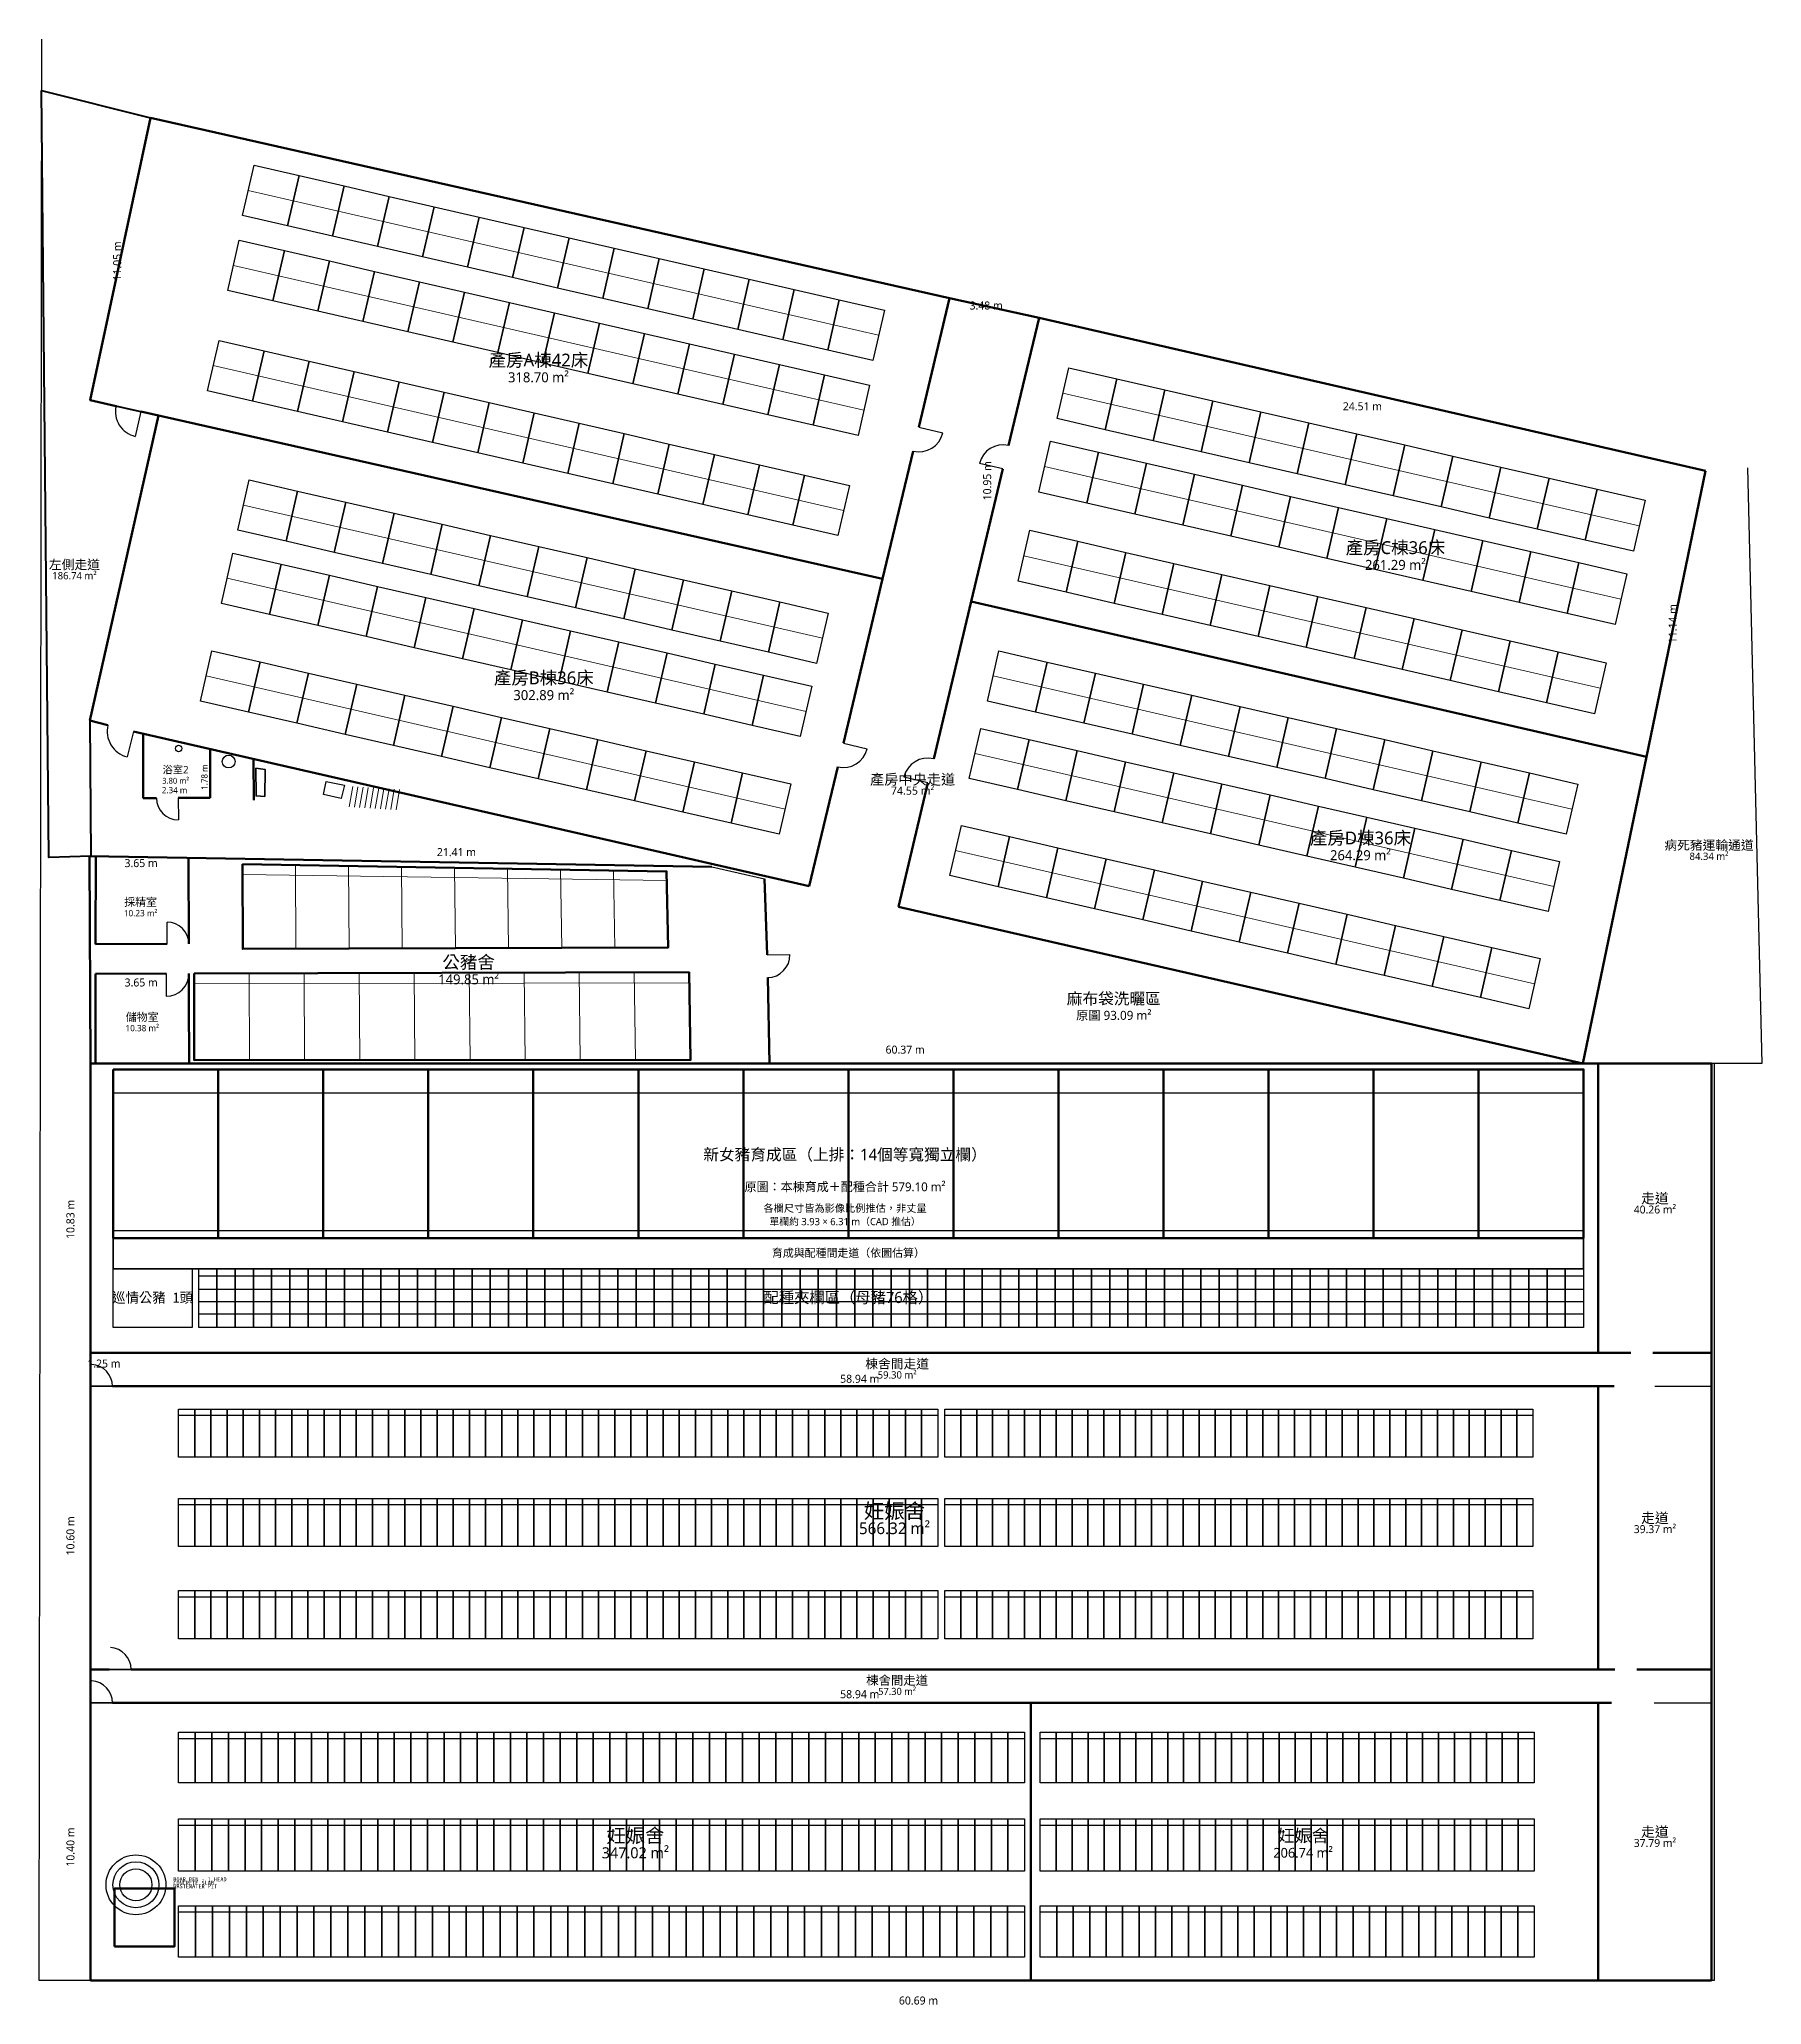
# Model space of a CAD drawing. Header units: metres. Extents: x -1.9 to 62.6, y -0.9 to 72.7.
import ezdxf

# ---------------------------------------------------------------- set-up
doc = ezdxf.new("R2010")
doc.units = ezdxf.units.M
for name, color, linetype, true_color in [('00_基地與外框', 7, 'Continuous', 0xb8c8d5), ('01_牆線_外牆', 7, 'Continuous', 0xffcd80), ('02_牆線_隔間', 7, 'Continuous', 0xd1dae2), ('03_門與開啟弧', 7, 'Continuous', 0x5bd9bd), ('04_走道界線', 7, 'Continuous', 0x6b8a9f), ('05_產床_產房', 7, 'Continuous', 0xd4a5f9), ('06_欄位_公豬舍', 7, 'Continuous', 0x83d4c4), ('07_欄位_後備女豬', 7, 'Continuous', 0xf6c06d), ('08_欄位_配種', 7, 'Continuous', 0x91d5a7), ('09_欄位_妊娠', 7, 'Continuous', 0x89b7f1), ('10_衛浴與設備', 7, 'Continuous', 0xffc8a4), ('11_家具_附屬設備', 7, 'Continuous', 0x93a5b5), ('13_產床_中心導線', 7, 'Continuous', 0x7f74aa), ('20A_文字_棟舍名稱', 7, 'Continuous', 0xf3f7fa), ('21_文字_原圖面積', 7, 'Continuous', 0x9dd7fe), ('22_文字_原圖尺寸', 7, 'Continuous', 0xffc978), ('23_文字_註解與推定', 7, 'Continuous', 0xf0a6a6), ('26_文字_CAD推估尺寸', 7, 'Continuous', 0xffad78)]:
    doc.layers.add(name, color=color, linetype=linetype, true_color=true_color)
for name, color, linetype in [('08A_配種區左側巡情公豬欄', 30, 'Continuous'), ('20B_文字_區域名稱', 7, 'Continuous'), ('52_配種欄_內部橫條', 8, 'Continuous'), ('53_育成欄_下側橫條', 2, 'Continuous'), ('V108_BOAR_PEN', 2, 'Continuous'), ('V108_CONCRETE_SLAB', 3, 'Continuous'), ('V108_WASTEWATER_PIT', 4, 'Continuous'), ('V52_門扇開啟弧_真圓弧', 4, 'Continuous'), ('V63_東側通道外緣_非地籍', 4, 'Continuous'), ('V74_外側銜接_區域界線_非育成入口', 4, 'Continuous'), ('V75_育成東走道_獨立北側實牆', 7, 'CONTINUOUS'), ('V76_D棟下角至育成走道西角_獨立共牆', 7, 'Continuous')]:
    doc.layers.add(name, color=color, linetype=linetype)
doc.styles.add('CHINESE', font='msjh.ttc')

msp = doc.modelspace()

# ---------------------------------------------------------------- texts
at = {"layer": '20A_文字_棟舍名稱', "attachment_point": 5, "style": 'CHINESE'}
for s, insert, char_height in [('產房A棟42床', (16.77, 60.646), 0.48), ('產房C棟36床', (48.856, 53.622), 0.48), ('產房B棟36床', (16.971, 48.747), 0.48), ('產房D棟36床', (47.547, 42.752), 0.48), ('公豬舍', (14.156, 38.105), 0.48), ('妊娠舍', (30.1, 17.55), 0.56), ('妊娠舍', (20.4, 5.4), 0.53), ('妊娠舍', (45.4, 5.4), 0.47)]:
    msp.add_mtext(s, dxfattribs=dict(at, insert=insert, char_height=char_height))
at = {"layer": '20B_文字_區域名稱', "attachment_point": 5, "style": 'CHINESE'}
for s, insert, char_height in [('左側走道', (-0.602, 52.999), 0.35), ('浴室2', (3.185, 45.321), 0.28), ('產房中央走道', (30.779, 44.951), 0.39), ('病死豬運輸通道', (60.598, 42.494), 0.35), ('採精室', (1.875, 40.364), 0.3), ('麻布袋洗曬區', (38.311, 36.742), 0.43), ('儲物室', (1.936, 36.06), 0.3), ('新女豬育成區（上排：14個等寬獨立欄）', (28.25, 30.9), 0.43), ('走道', (58.572, 29.267), 0.38), ('配種夾欄區（母豬76格）', (28.375, 25.55), 0.42), ('棟舍間走道', (30.2, 23.075), 0.35), ('走道', (58.572, 17.3), 0.38), ('棟舍間走道', (30.2, 11.225), 0.34), ('走道', (58.572, 5.55), 0.38)]:
    msp.add_mtext(s, dxfattribs=dict(at, insert=insert, char_height=char_height))
at = {"layer": '20B_文字_區域名稱', "insert": (2.325, 25.55), "char_height": 0.385, "attachment_point": 5}
msp.add_mtext('巡情公豬 1頭', dxfattribs=at)
at = {"layer": '21_文字_原圖面積', "attachment_point": 5, "style": 'CHINESE'}
for s, insert, char_height in [('318.70 m²', (16.77, 60.026), 0.3744), ('261.29 m²', (48.856, 53.002), 0.3744), ('186.74 m²', (-0.602, 52.599), 0.273), ('302.89 m²', (16.971, 48.127), 0.3744), ('3.80 m²', (3.185, 44.921), 0.2184), ('74.55 m²', (30.779, 44.551), 0.3042), ('264.29 m²', (47.547, 42.132), 0.3744), ('84.34 m²', (60.598, 42.094), 0.273), ('10.23 m²', (1.875, 39.964), 0.234), ('149.85 m²', (14.156, 37.485), 0.3744), ('原圖 93.09 m²', (38.311, 36.122), 0.3354), ('10.38 m²', (1.936, 35.66), 0.234), ('原圖：本棟育成＋配種合計 579.10 m²', (28.25, 29.7), 0.33), ('40.26 m²', (58.572, 28.867), 0.2964), ('59.30 m²', (30.2, 22.675), 0.273), ('566.32 m²', (30.1, 16.93), 0.4368), ('39.37 m²', (58.572, 16.9), 0.2964), ('57.30 m²', (30.2, 10.825), 0.2652), ('37.79 m²', (58.572, 5.15), 0.2964), ('347.02 m²', (20.4, 4.78), 0.4134), ('206.74 m²', (45.4, 4.78), 0.3666)]:
    msp.add_mtext(s, dxfattribs=dict(at, insert=insert, char_height=char_height))
at = {"layer": '22_文字_原圖尺寸', "attachment_point": 5, "rotation": 90, "style": 'CHINESE'}
for s, insert, char_height in [('11.05 m', (1, 64.385), 0.3), ('10.95 m', (33.574, 56.155), 0.3), ('11.14 m', (59.24, 50.804), 0.3), ('1.78 m', (4.267, 45.058), 0.23), ('10.83 m', (-0.75, 28.5), 0.3), ('10.60 m', (-0.75, 16.65), 0.3), ('10.40 m', (-0.75, 5), 0.3)]:
    msp.add_mtext(s, dxfattribs=dict(at, insert=insert, char_height=char_height))
at = {"layer": '22_文字_原圖尺寸', "attachment_point": 5, "style": 'CHINESE'}
for s, insert, char_height in [('3.48 m', (33.533, 62.715), 0.3), ('24.51 m', (47.62, 58.942), 0.3), ('2.34 m', (3.147, 44.569), 0.23), ('3.65 m', (1.894, 41.838), 0.3), ('21.41 m', (13.7, 42.249), 0.3), ('3.65 m', (1.896, 37.368), 0.3), ('60.37 m', (30.5, 34.854), 0.3), ('1.25 m', (0.5, 23.1), 0.3), ('58.94 m', (28.8, 22.53), 0.3), ('58.94 m', (28.8, 10.72), 0.3), ('60.69 m', (31, -0.75), 0.3)]:
    msp.add_mtext(s, dxfattribs=dict(at, insert=insert, char_height=char_height))
at = {"layer": '23_文字_註解與推定', "attachment_point": 5, "style": 'CHINESE'}
for s, insert, char_height in [('各欄尺寸皆為影像比例推估，非丈量', (28.25, 28.9), 0.28), ('育成與配種間走道（依圖估算）', (28.375, 27.225), 0.3)]:
    msp.add_mtext(s, dxfattribs=dict(at, insert=insert, char_height=char_height))
at = {"layer": '26_文字_CAD推估尺寸', "insert": (28.25, 28.4), "char_height": 0.27, "attachment_point": 5, "style": 'CHINESE'}
msp.add_mtext('單欄約 3.93 × 6.31 m（CAD 推估）', dxfattribs=at)
at = {"layer": 'V108_BOAR_PEN'}
msp.add_text('BOAR PEN - 1 HEAD', height=0.15, dxfattribs=at).set_placement((3.1, 3.715))
at = {"layer": 'V108_CONCRETE_SLAB'}
msp.add_text('CONCRETE SLAB', height=0.15, dxfattribs=at).set_placement((3.1, 3.585))
at = {"layer": 'V108_WASTEWATER_PIT'}
msp.add_text('WASTEWATER PIT', height=0.15, dxfattribs=at).set_placement((3.1, 3.455))

# ---------------------------------------------------------------- linework, layer by layer
at = {"layer": '00_基地與外框'}
msp.add_lwpolyline([(60.786, 34.334), (60.786, 0), (-1.918, 0), (-1.822, 72.685)], dxfattribs=at)
at = {"layer": '01_牆線_外牆', "lineweight": 80}
for p, q in [((-0.018, 59.174), (2.241, 69.744)), ((2.241, 69.744), (32.166, 62.997)), ((32.166, 62.997), (31.012, 58.162)), ((34.37, 57.474), (35.512, 62.257)), ((35.512, 62.257), (60.471, 56.529)), ((0.955, 58.955), (-0.018, 59.174)), ((-0.032, 47.175), (2.539, 58.598)), ((29.656, 52.483), (1.881, 58.746)), ((30.797, 57.262), (29.656, 52.483)), ((32.975, 51.63), (34.16, 56.597)), ((60.471, 56.529), (58.254, 45.821)), ((29.656, 52.483), (28.188, 46.334)), ((31.571, 45.748), (32.975, 51.63)), ((58.254, 45.821), (32.975, 51.63)), ((0.651, 47.006), (-0.032, 47.175)), ((26.909, 40.972), (1.603, 46.772)), ((58.254, 45.821), (55.875, 34.334)), ((27.975, 45.442), (26.909, 40.972)), ((30.248, 40.207), (31.355, 44.847)), ((55.875, 34.334), (30.248, 40.207))]:
    msp.add_line(p, q, dxfattribs=at)
at = {"layer": '01_牆線_外牆', "lineweight": 70}
for p, q in [((-0.037, 42.099), (23.267, 41.704)), ((0, 34.334), (-0.037, 42.099)), ((25.238, 41.253), (25.337, 38.402)), ((25.353, 37.552), (25.42, 34.334)), ((0, 23.5), (57.673, 23.5)), ((58.493, 23.5), (60.693, 23.5)), ((0.82, 22.25), (57.05, 22.25)), ((0, 11.65), (0.7, 11.65)), ((1.52, 11.65), (57.073, 11.65)), ((57.893, 11.65), (60.693, 11.65)), ((0.82, 10.4), (56.95, 10.4))]:
    msp.add_line(p, q, dxfattribs=at)
at = {"layer": '01_牆線_外牆'}
for p, q in [((23.267, 41.704), (25.238, 41.253)), ((58.573, 22.25), (60.693, 22.25)), ((58.543, 10.4), (60.693, 10.4))]:
    msp.add_line(p, q, dxfattribs=at)
at = {"layer": '01_牆線_外牆', "lineweight": 90}
for p, q in [((0, 34.334), (0, 0)), ((0, 34.334), (55.875, 34.334)), ((60.693, 0), (60.693, 34.334)), ((0, 0), (60.693, 0))]:
    msp.add_line(p, q, dxfattribs=at)
at = {"layer": '02_牆線_隔間', "lineweight": 60}
for p, q in [((1.97, 44.273), (1.969, 46.688)), ((2.464, 44.276), (1.97, 44.273)), ((4.482, 44.288), (3.284, 44.281)), ((0.191, 38.804), (0.194, 42.095)), ((3.674, 42.036), (3.681, 38.815)), ((2.866, 38.813), (0.191, 38.804)), ((0.187, 34.334), (0.19, 37.695)), ((0.19, 37.695), (2.833, 37.702)), ((3.683, 37.704), (3.685, 36.707)), ((3.685, 36.707), (3.689, 34.334))]:
    msp.add_line(p, q, dxfattribs=at)
at = {"layer": '02_牆線_隔間', "lineweight": 50}
for p, q in [((4.482, 44.288), (4.477, 46.113)), ((6.103, 45.741), (6.109, 44.201))]:
    msp.add_line(p, q, dxfattribs=at)
at = {"layer": '02_牆線_隔間', "lineweight": 53}
for p, q in [((56.45, 23.5), (56.45, 34.334)), ((56.45, 11.65), (56.45, 22.25)), ((56.45, 0), (56.45, 10.4))]:
    msp.add_line(p, q, dxfattribs=at)
at = {"layer": '02_牆線_隔間', "lineweight": 80}
msp.add_line((35.2, 0), (35.2, 10.4), dxfattribs=at)
at = {"layer": '03_門與開啟弧', "lineweight": 30}
for p, q in [((1.881, 58.746), (1.672, 57.819)), ((31.012, 58.162), (31.912, 57.947)), ((34.16, 56.597), (33.283, 56.806)), ((1.603, 46.772), (1.368, 45.821)), ((28.188, 46.334), (29.081, 46.121)), ((31.355, 44.847), (30.454, 45.062)), ((3.284, 44.281), (3.289, 43.461)), ((25.337, 38.402), (26.186, 38.419))]:
    msp.add_line(p, q, dxfattribs=at)
at = {"layer": '03_門與開啟弧'}
for p, q in [((2.866, 38.813), (2.866, 39.627)), ((2.833, 37.702), (2.833, 36.852))]:
    msp.add_line(p, q, dxfattribs=at)
at = {"layer": '03_門與開啟弧', "lineweight": 35}
for p, q in [((0, 22.25), (0.82, 22.25)), ((0.7, 11.65), (1.52, 11.65)), ((0, 10.4), (0.82, 10.4))]:
    msp.add_line(p, q, dxfattribs=at)
at = {"layer": '04_走道界線', "lineweight": 60}
msp.add_line((32.166, 62.997), (35.512, 62.257), dxfattribs=at)
at = {"layer": '04_走道界線', "lineweight": 40}
msp.add_lwpolyline([(-1.841, 70.769), (2.241, 69.744), (-0.018, 59.174), (2.539, 58.598), (-0.032, 47.175), (0.008, 42.099), (-1.56, 42.046)], close=True, dxfattribs=at)
at = {"layer": '04_走道界線', "lineweight": 35}
msp.add_lwpolyline([(0.85, 27.8), (55.9, 27.8), (55.9, 26.65), (0.85, 26.65)], close=True, dxfattribs=at)
at = {"layer": '05_產床_產房', "lineweight": 25}
for points in [[(6.124, 67.968), (7.81, 67.58), (7.377, 65.699), (5.691, 66.086)], [(7.81, 67.58), (9.495, 67.193), (9.063, 65.311), (7.377, 65.699)], [(9.495, 67.193), (11.181, 66.805), (10.748, 64.924), (9.063, 65.311)], [(11.181, 66.805), (12.866, 66.418), (12.434, 64.536), (10.748, 64.924)], [(12.866, 66.418), (14.552, 66.03), (14.119, 64.148), (12.434, 64.536)], [(14.552, 66.03), (16.237, 65.642), (15.805, 63.761), (14.119, 64.148)], [(16.237, 65.642), (17.923, 65.255), (17.49, 63.373), (15.805, 63.761)], [(5.571, 65.16), (7.257, 64.772), (6.824, 62.891), (5.138, 63.279)], [(7.257, 64.772), (8.942, 64.385), (8.509, 62.503), (6.824, 62.891)], [(17.923, 65.255), (19.609, 64.867), (19.176, 62.986), (17.49, 63.373)], [(19.609, 64.867), (21.294, 64.48), (20.861, 62.598), (19.176, 62.986)], [(8.942, 64.385), (10.628, 63.997), (10.195, 62.116), (8.509, 62.503)], [(21.294, 64.48), (22.98, 64.092), (22.547, 62.21), (20.861, 62.598)], [(22.98, 64.092), (24.665, 63.704), (24.233, 61.823), (22.547, 62.21)], [(10.628, 63.997), (12.313, 63.61), (11.881, 61.728), (10.195, 62.116)], [(12.313, 63.61), (13.999, 63.222), (13.566, 61.341), (11.881, 61.728)], [(24.665, 63.704), (26.351, 63.317), (25.918, 61.435), (24.233, 61.823)], [(26.351, 63.317), (28.036, 62.929), (27.604, 61.048), (25.918, 61.435)], [(13.999, 63.222), (15.684, 62.834), (15.252, 60.953), (13.566, 61.341)], [(15.684, 62.834), (17.37, 62.447), (16.937, 60.565), (15.252, 60.953)], [(28.036, 62.929), (29.722, 62.542), (29.289, 60.66), (27.604, 61.048)], [(17.37, 62.447), (19.055, 62.059), (18.623, 60.178), (16.937, 60.565)], [(19.055, 62.059), (20.741, 61.672), (20.308, 59.79), (18.623, 60.178)], [(4.815, 61.408), (6.5, 61.021), (6.067, 59.139), (4.382, 59.527)], [(20.741, 61.672), (22.427, 61.284), (21.994, 59.403), (20.308, 59.79)], [(22.427, 61.284), (24.112, 60.896), (23.68, 59.015), (21.994, 59.403)], [(6.5, 61.021), (8.186, 60.633), (7.753, 58.752), (6.067, 59.139)], [(8.186, 60.633), (9.871, 60.246), (9.439, 58.364), (7.753, 58.752)], [(24.112, 60.896), (25.798, 60.509), (25.365, 58.627), (23.68, 59.015)], [(25.798, 60.509), (27.483, 60.121), (27.051, 58.24), (25.365, 58.627)], [(36.625, 60.39), (38.423, 59.977), (37.984, 58.068), (36.186, 58.482)], [(9.871, 60.246), (11.557, 59.858), (11.124, 57.976), (9.439, 58.364)], [(11.557, 59.858), (13.242, 59.47), (12.81, 57.589), (11.124, 57.976)], [(27.483, 60.121), (29.169, 59.734), (28.736, 57.852), (27.051, 58.24)], [(38.423, 59.977), (40.221, 59.563), (39.783, 57.655), (37.984, 58.068)], [(13.242, 59.47), (14.928, 59.083), (14.495, 57.201), (12.81, 57.589)], [(14.928, 59.083), (16.613, 58.695), (16.181, 56.814), (14.495, 57.201)], [(40.221, 59.563), (42.02, 59.15), (41.581, 57.241), (39.783, 57.655)], [(42.02, 59.15), (43.818, 58.736), (43.379, 56.828), (41.581, 57.241)], [(16.613, 58.695), (18.299, 58.308), (17.866, 56.426), (16.181, 56.814)], [(18.299, 58.308), (19.985, 57.92), (19.552, 56.039), (17.866, 56.426)], [(43.818, 58.736), (45.616, 58.323), (45.177, 56.414), (43.379, 56.828)], [(45.616, 58.323), (47.414, 57.909), (46.975, 56.001), (45.177, 56.414)], [(19.985, 57.92), (21.67, 57.532), (21.238, 55.651), (19.552, 56.039)], [(21.67, 57.532), (23.356, 57.145), (22.923, 55.263), (21.238, 55.651)], [(35.942, 57.639), (37.74, 57.226), (37.301, 55.318), (35.503, 55.731)], [(47.414, 57.909), (49.212, 57.496), (48.774, 55.588), (46.975, 56.001)], [(49.212, 57.496), (51.011, 57.082), (50.572, 55.174), (48.774, 55.588)], [(23.356, 57.145), (25.041, 56.757), (24.609, 54.876), (22.923, 55.263)], [(25.041, 56.757), (26.727, 56.37), (26.294, 54.488), (24.609, 54.876)], [(37.74, 57.226), (39.538, 56.812), (39.099, 54.904), (37.301, 55.318)], [(39.538, 56.812), (41.336, 56.399), (40.897, 54.491), (39.099, 54.904)], [(51.011, 57.082), (52.809, 56.669), (52.37, 54.761), (50.572, 55.174)], [(52.809, 56.669), (54.607, 56.255), (54.168, 54.347), (52.37, 54.761)], [(5.945, 56.186), (7.752, 55.771), (7.319, 53.888), (5.513, 54.304)], [(26.727, 56.37), (28.412, 55.982), (27.98, 54.101), (26.294, 54.488)], [(41.336, 56.399), (43.134, 55.985), (42.696, 54.077), (40.897, 54.491)], [(43.134, 55.985), (44.933, 55.572), (44.494, 53.664), (42.696, 54.077)], [(54.607, 56.255), (56.405, 55.842), (55.966, 53.934), (54.168, 54.347)], [(7.752, 55.771), (9.558, 55.356), (9.125, 53.473), (7.319, 53.888)], [(9.558, 55.356), (11.364, 54.94), (10.931, 53.058), (9.125, 53.473)], [(44.933, 55.572), (46.731, 55.158), (46.292, 53.25), (44.494, 53.664)], [(56.405, 55.842), (58.203, 55.428), (57.765, 53.52), (55.966, 53.934)], [(11.364, 54.94), (13.17, 54.525), (12.737, 52.642), (10.931, 53.058)], [(13.17, 54.525), (14.976, 54.11), (14.544, 52.227), (12.737, 52.642)], [(46.731, 55.158), (48.529, 54.745), (48.09, 52.837), (46.292, 53.25)], [(48.529, 54.745), (50.327, 54.331), (49.888, 52.423), (48.09, 52.837)], [(14.976, 54.11), (16.783, 53.694), (16.35, 51.812), (14.544, 52.227)], [(35.167, 54.302), (36.965, 53.888), (36.527, 51.98), (34.728, 52.393)], [(36.965, 53.888), (38.764, 53.475), (38.325, 51.566), (36.527, 51.98)], [(50.327, 54.331), (52.125, 53.918), (51.687, 52.01), (49.888, 52.423)], [(52.125, 53.918), (53.924, 53.504), (53.485, 51.596), (51.687, 52.01)], [(5.331, 53.447), (7.137, 53.032), (6.705, 51.149), (4.898, 51.565)], [(7.137, 53.032), (8.944, 52.616), (8.511, 50.734), (6.705, 51.149)], [(16.783, 53.694), (18.589, 53.279), (18.156, 51.396), (16.35, 51.812)], [(18.589, 53.279), (20.395, 52.864), (19.962, 50.981), (18.156, 51.396)], [(38.764, 53.475), (40.562, 53.061), (40.123, 51.153), (38.325, 51.566)], [(40.562, 53.061), (42.36, 52.648), (41.921, 50.739), (40.123, 51.153)], [(53.924, 53.504), (55.722, 53.091), (55.283, 51.183), (53.485, 51.596)], [(55.722, 53.091), (57.52, 52.677), (57.081, 50.769), (55.283, 51.183)], [(8.944, 52.616), (10.75, 52.201), (10.317, 50.319), (8.511, 50.734)], [(20.395, 52.864), (22.201, 52.448), (21.768, 50.566), (19.962, 50.981)], [(22.201, 52.448), (24.007, 52.033), (23.575, 50.15), (21.768, 50.566)], [(42.36, 52.648), (44.158, 52.234), (43.719, 50.326), (41.921, 50.739)], [(10.75, 52.201), (12.556, 51.786), (12.123, 49.903), (10.317, 50.319)], [(12.556, 51.786), (14.362, 51.37), (13.929, 49.488), (12.123, 49.903)], [(24.007, 52.033), (25.814, 51.618), (25.381, 49.735), (23.575, 50.15)], [(25.814, 51.618), (27.62, 51.202), (27.187, 49.32), (25.381, 49.735)], [(44.158, 52.234), (45.957, 51.821), (45.518, 49.912), (43.719, 50.326)], [(45.957, 51.821), (47.755, 51.407), (47.316, 49.499), (45.518, 49.912)], [(14.362, 51.37), (16.169, 50.955), (15.736, 49.073), (13.929, 49.488)], [(16.169, 50.955), (17.975, 50.54), (17.542, 48.657), (15.736, 49.073)], [(47.755, 51.407), (49.553, 50.994), (49.114, 49.085), (47.316, 49.499)], [(49.553, 50.994), (51.351, 50.58), (50.912, 48.672), (49.114, 49.085)], [(17.975, 50.54), (19.781, 50.124), (19.348, 48.242), (17.542, 48.657)], [(19.781, 50.124), (21.587, 49.709), (21.154, 47.827), (19.348, 48.242)], [(51.351, 50.58), (53.149, 50.167), (52.711, 48.258), (50.912, 48.672)], [(53.149, 50.167), (54.948, 49.753), (54.509, 47.845), (52.711, 48.258)], [(4.548, 49.787), (6.354, 49.372), (5.921, 47.49), (4.115, 47.905)], [(6.354, 49.372), (8.16, 48.957), (7.727, 47.074), (5.921, 47.49)], [(21.587, 49.709), (23.393, 49.294), (22.96, 47.411), (21.154, 47.827)], [(34.01, 49.784), (35.816, 49.368), (35.385, 47.493), (33.579, 47.908)], [(35.816, 49.368), (37.622, 48.953), (37.191, 47.078), (35.385, 47.493)], [(54.948, 49.753), (56.746, 49.34), (56.307, 47.431), (54.509, 47.845)], [(8.16, 48.957), (9.966, 48.541), (9.533, 46.659), (7.727, 47.074)], [(23.393, 49.294), (25.2, 48.878), (24.767, 46.996), (22.96, 47.411)], [(25.2, 48.878), (27.006, 48.463), (26.573, 46.581), (24.767, 46.996)], [(37.622, 48.953), (39.428, 48.538), (38.997, 46.663), (37.191, 47.078)], [(9.966, 48.541), (11.772, 48.126), (11.34, 46.244), (9.533, 46.659)], [(11.772, 48.126), (13.579, 47.711), (13.146, 45.828), (11.34, 46.244)], [(39.428, 48.538), (41.234, 48.123), (40.802, 46.247), (38.997, 46.663)], [(41.234, 48.123), (43.04, 47.707), (42.608, 45.832), (40.802, 46.247)], [(13.579, 47.711), (15.385, 47.295), (14.952, 45.413), (13.146, 45.828)], [(15.385, 47.295), (17.191, 46.88), (16.758, 44.998), (14.952, 45.413)], [(43.04, 47.707), (44.846, 47.292), (44.414, 45.417), (42.608, 45.832)], [(44.846, 47.292), (46.651, 46.877), (46.22, 45.002), (44.414, 45.417)], [(17.191, 46.88), (18.997, 46.465), (18.564, 44.582), (16.758, 44.998)], [(18.997, 46.465), (20.803, 46.049), (20.371, 44.167), (18.564, 44.582)], [(33.333, 46.883), (35.139, 46.468), (34.708, 44.593), (32.902, 45.008)], [(35.139, 46.468), (36.945, 46.053), (36.514, 44.177), (34.708, 44.593)], [(46.651, 46.877), (48.457, 46.462), (48.026, 44.586), (46.22, 45.002)], [(48.457, 46.462), (50.263, 46.046), (49.832, 44.171), (48.026, 44.586)], [(20.803, 46.049), (22.61, 45.634), (22.177, 43.752), (20.371, 44.167)], [(22.61, 45.634), (24.416, 45.219), (23.983, 43.336), (22.177, 43.752)], [(36.945, 46.053), (38.751, 45.638), (38.32, 43.762), (36.514, 44.177)], [(38.751, 45.638), (40.557, 45.222), (40.126, 43.347), (38.32, 43.762)], [(50.263, 46.046), (52.069, 45.631), (51.638, 43.756), (49.832, 44.171)], [(52.069, 45.631), (53.875, 45.216), (53.444, 43.34), (51.638, 43.756)], [(24.416, 45.219), (26.222, 44.803), (25.789, 42.921), (23.983, 43.336)], [(40.557, 45.222), (42.363, 44.807), (41.931, 42.932), (40.126, 43.347)], [(53.875, 45.216), (55.681, 44.801), (55.25, 42.925), (53.444, 43.34)], [(42.363, 44.807), (44.169, 44.392), (43.737, 42.516), (41.931, 42.932)], [(44.169, 44.392), (45.974, 43.976), (45.543, 42.101), (43.737, 42.516)], [(45.974, 43.976), (47.78, 43.561), (47.349, 41.686), (45.543, 42.101)], [(47.78, 43.561), (49.586, 43.146), (49.155, 41.271), (47.349, 41.686)], [(32.607, 43.247), (34.413, 42.832), (33.981, 40.956), (32.175, 41.371)], [(34.413, 42.832), (36.218, 42.416), (35.787, 40.541), (33.981, 40.956)], [(49.586, 43.146), (51.392, 42.731), (50.961, 40.855), (49.155, 41.271)], [(51.392, 42.731), (53.198, 42.315), (52.767, 40.44), (50.961, 40.855)], [(36.218, 42.416), (38.024, 42.001), (37.593, 40.126), (35.787, 40.541)], [(38.024, 42.001), (39.83, 41.586), (39.399, 39.71), (37.593, 40.126)], [(53.198, 42.315), (55.004, 41.9), (54.573, 40.025), (52.767, 40.44)], [(39.83, 41.586), (41.636, 41.17), (41.205, 39.295), (39.399, 39.71)], [(41.636, 41.17), (43.442, 40.755), (43.011, 38.88), (41.205, 39.295)], [(43.442, 40.755), (45.248, 40.34), (44.817, 38.465), (43.011, 38.88)], [(45.248, 40.34), (47.054, 39.925), (46.623, 38.049), (44.817, 38.465)], [(47.054, 39.925), (48.86, 39.509), (48.429, 37.634), (46.623, 38.049)], [(48.86, 39.509), (50.666, 39.094), (50.234, 37.219), (48.429, 37.634)], [(50.666, 39.094), (52.472, 38.679), (52.04, 36.804), (50.234, 37.219)], [(52.472, 38.679), (54.277, 38.264), (53.846, 36.388), (52.04, 36.804)]]:
    msp.add_lwpolyline(points, close=True, dxfattribs=at)
at = {"layer": '06_欄位_公豬舍', "lineweight": 18}
for p, q in [((5.693, 41.417), (21.576, 41.187)), ((3.878, 37.315), (22.418, 37.36))]:
    msp.add_line(p, q, dxfattribs=at)
at = {"layer": '06_欄位_公豬舍', "lineweight": 13}
for p, q in [((7.676, 41.764), (7.693, 38.634)), ((9.661, 41.731), (9.683, 38.64)), ((11.646, 41.697), (11.673, 38.647)), ((13.631, 41.663), (13.663, 38.654)), ((15.616, 41.63), (15.653, 38.66)), ((17.6, 41.596), (17.643, 38.667)), ((19.585, 41.562), (19.633, 38.673)), ((5.936, 37.71), (5.949, 34.459)), ((7.996, 37.716), (8.014, 34.46)), ((10.055, 37.721), (10.079, 34.462)), ((12.114, 37.727), (12.144, 34.464)), ((14.174, 37.732), (14.209, 34.466)), ((16.233, 37.738), (16.273, 34.468)), ((18.292, 37.743), (18.338, 34.47)), ((20.351, 37.748), (20.403, 34.472))]:
    msp.add_line(p, q, dxfattribs=at)
at = {"layer": '06_欄位_公豬舍', "lineweight": 50}
for points in [[(5.692, 41.798), (21.57, 41.529), (21.623, 38.68), (5.702, 38.627)], [(3.877, 37.705), (22.411, 37.754), (22.468, 34.474), (3.884, 34.457)]]:
    msp.add_lwpolyline(points, close=True, dxfattribs=at)
at = {"layer": '07_欄位_後備女豬', "lineweight": 25}
msp.add_line((0.85, 33.244), (55.9, 33.244), dxfattribs=at)
at = {"layer": '07_欄位_後備女豬', "lineweight": 50}
for points in [[(0.85, 34.114), (4.782, 34.114), (4.782, 27.8), (0.85, 27.8)], [(4.782, 34.114), (8.714, 34.114), (8.714, 27.8), (4.782, 27.8)], [(8.714, 34.114), (12.646, 34.114), (12.646, 27.8), (8.714, 27.8)], [(12.646, 34.114), (16.579, 34.114), (16.579, 27.8), (12.646, 27.8)], [(16.579, 34.114), (20.511, 34.114), (20.511, 27.8), (16.579, 27.8)], [(20.511, 34.114), (24.443, 34.114), (24.443, 27.8), (20.511, 27.8)], [(24.443, 34.114), (28.375, 34.114), (28.375, 27.8), (24.443, 27.8)], [(28.375, 34.114), (32.307, 34.114), (32.307, 27.8), (28.375, 27.8)], [(32.307, 34.114), (36.239, 34.114), (36.239, 27.8), (32.307, 27.8)], [(36.239, 34.114), (40.171, 34.114), (40.171, 27.8), (36.239, 27.8)], [(40.171, 34.114), (44.104, 34.114), (44.104, 27.8), (40.171, 27.8)], [(44.104, 34.114), (48.036, 34.114), (48.036, 27.8), (44.104, 27.8)], [(48.036, 34.114), (51.968, 34.114), (51.968, 27.8), (48.036, 27.8)], [(51.968, 34.114), (55.9, 34.114), (55.9, 27.8), (51.968, 27.8)]]:
    msp.add_lwpolyline(points, close=True, dxfattribs=at)
at = {"layer": '08_欄位_配種'}
msp.add_line((4.05, 26.386), (55.9, 26.386), dxfattribs=at)
for points in [[(4.05, 26.65), (4.732, 26.65), (4.732, 24.45), (4.05, 24.45)], [(4.732, 26.65), (5.414, 26.65), (5.414, 24.45), (4.732, 24.45)], [(5.414, 26.65), (6.097, 26.65), (6.097, 24.45), (5.414, 24.45)], [(6.097, 26.65), (6.779, 26.65), (6.779, 24.45), (6.097, 24.45)], [(6.779, 26.65), (7.461, 26.65), (7.461, 24.45), (6.779, 24.45)], [(7.461, 26.65), (8.143, 26.65), (8.143, 24.45), (7.461, 24.45)], [(8.143, 26.65), (8.826, 26.65), (8.826, 24.45), (8.143, 24.45)], [(8.826, 26.65), (9.508, 26.65), (9.508, 24.45), (8.826, 24.45)], [(9.508, 26.65), (10.19, 26.65), (10.19, 24.45), (9.508, 24.45)], [(10.19, 26.65), (10.872, 26.65), (10.872, 24.45), (10.19, 24.45)], [(10.872, 26.65), (11.555, 26.65), (11.555, 24.45), (10.872, 24.45)], [(11.555, 26.65), (12.237, 26.65), (12.237, 24.45), (11.555, 24.45)], [(12.237, 26.65), (12.919, 26.65), (12.919, 24.45), (12.237, 24.45)], [(12.919, 26.65), (13.601, 26.65), (13.601, 24.45), (12.919, 24.45)], [(13.601, 26.65), (14.284, 26.65), (14.284, 24.45), (13.601, 24.45)], [(14.284, 26.65), (14.966, 26.65), (14.966, 24.45), (14.284, 24.45)], [(14.966, 26.65), (15.648, 26.65), (15.648, 24.45), (14.966, 24.45)], [(15.648, 26.65), (16.33, 26.65), (16.33, 24.45), (15.648, 24.45)], [(16.33, 26.65), (17.012, 26.65), (17.012, 24.45), (16.33, 24.45)], [(17.012, 26.65), (17.695, 26.65), (17.695, 24.45), (17.012, 24.45)], [(17.695, 26.65), (18.377, 26.65), (18.377, 24.45), (17.695, 24.45)], [(18.377, 26.65), (19.059, 26.65), (19.059, 24.45), (18.377, 24.45)], [(19.059, 26.65), (19.741, 26.65), (19.741, 24.45), (19.059, 24.45)], [(19.741, 26.65), (20.424, 26.65), (20.424, 24.45), (19.741, 24.45)], [(20.424, 26.65), (21.106, 26.65), (21.106, 24.45), (20.424, 24.45)], [(21.106, 26.65), (21.788, 26.65), (21.788, 24.45), (21.106, 24.45)], [(21.788, 26.65), (22.47, 26.65), (22.47, 24.45), (21.788, 24.45)], [(22.47, 26.65), (23.153, 26.65), (23.153, 24.45), (22.47, 24.45)], [(23.153, 26.65), (23.835, 26.65), (23.835, 24.45), (23.153, 24.45)], [(23.835, 26.65), (24.517, 26.65), (24.517, 24.45), (23.835, 24.45)], [(24.517, 26.65), (25.199, 26.65), (25.199, 24.45), (24.517, 24.45)], [(25.199, 26.65), (25.882, 26.65), (25.882, 24.45), (25.199, 24.45)], [(25.882, 26.65), (26.564, 26.65), (26.564, 24.45), (25.882, 24.45)], [(26.564, 26.65), (27.246, 26.65), (27.246, 24.45), (26.564, 24.45)], [(27.246, 26.65), (27.928, 26.65), (27.928, 24.45), (27.246, 24.45)], [(27.928, 26.65), (28.611, 26.65), (28.611, 24.45), (27.928, 24.45)], [(28.611, 26.65), (29.293, 26.65), (29.293, 24.45), (28.611, 24.45)], [(29.293, 26.65), (29.975, 26.65), (29.975, 24.45), (29.293, 24.45)], [(29.975, 26.65), (30.657, 26.65), (30.657, 24.45), (29.975, 24.45)], [(30.657, 26.65), (31.339, 26.65), (31.339, 24.45), (30.657, 24.45)], [(31.339, 26.65), (32.022, 26.65), (32.022, 24.45), (31.339, 24.45)], [(32.022, 26.65), (32.704, 26.65), (32.704, 24.45), (32.022, 24.45)], [(32.704, 26.65), (33.386, 26.65), (33.386, 24.45), (32.704, 24.45)], [(33.386, 26.65), (34.068, 26.65), (34.068, 24.45), (33.386, 24.45)], [(34.068, 26.65), (34.751, 26.65), (34.751, 24.45), (34.068, 24.45)], [(34.751, 26.65), (35.433, 26.65), (35.433, 24.45), (34.751, 24.45)], [(35.433, 26.65), (36.115, 26.65), (36.115, 24.45), (35.433, 24.45)], [(36.115, 26.65), (36.797, 26.65), (36.797, 24.45), (36.115, 24.45)], [(36.797, 26.65), (37.48, 26.65), (37.48, 24.45), (36.797, 24.45)], [(37.48, 26.65), (38.162, 26.65), (38.162, 24.45), (37.48, 24.45)], [(38.162, 26.65), (38.844, 26.65), (38.844, 24.45), (38.162, 24.45)], [(38.844, 26.65), (39.526, 26.65), (39.526, 24.45), (38.844, 24.45)], [(39.526, 26.65), (40.209, 26.65), (40.209, 24.45), (39.526, 24.45)], [(40.209, 26.65), (40.891, 26.65), (40.891, 24.45), (40.209, 24.45)], [(40.891, 26.65), (41.573, 26.65), (41.573, 24.45), (40.891, 24.45)], [(41.573, 26.65), (42.255, 26.65), (42.255, 24.45), (41.573, 24.45)], [(42.255, 26.65), (42.938, 26.65), (42.938, 24.45), (42.255, 24.45)], [(42.938, 26.65), (43.62, 26.65), (43.62, 24.45), (42.938, 24.45)], [(43.62, 26.65), (44.302, 26.65), (44.302, 24.45), (43.62, 24.45)], [(44.302, 26.65), (44.984, 26.65), (44.984, 24.45), (44.302, 24.45)], [(44.984, 26.65), (45.666, 26.65), (45.666, 24.45), (44.984, 24.45)], [(45.666, 26.65), (46.349, 26.65), (46.349, 24.45), (45.666, 24.45)], [(46.349, 26.65), (47.031, 26.65), (47.031, 24.45), (46.349, 24.45)], [(47.031, 26.65), (47.713, 26.65), (47.713, 24.45), (47.031, 24.45)], [(47.713, 26.65), (48.395, 26.65), (48.395, 24.45), (47.713, 24.45)], [(48.395, 26.65), (49.078, 26.65), (49.078, 24.45), (48.395, 24.45)], [(49.078, 26.65), (49.76, 26.65), (49.76, 24.45), (49.078, 24.45)], [(49.76, 26.65), (50.442, 26.65), (50.442, 24.45), (49.76, 24.45)], [(50.442, 26.65), (51.124, 26.65), (51.124, 24.45), (50.442, 24.45)], [(51.124, 26.65), (51.807, 26.65), (51.807, 24.45), (51.124, 24.45)], [(51.807, 26.65), (52.489, 26.65), (52.489, 24.45), (51.807, 24.45)], [(52.489, 26.65), (53.171, 26.65), (53.171, 24.45), (52.489, 24.45)], [(53.171, 26.65), (53.853, 26.65), (53.853, 24.45), (53.171, 24.45)], [(53.853, 26.65), (54.536, 26.65), (54.536, 24.45), (53.853, 24.45)], [(54.536, 26.65), (55.218, 26.65), (55.218, 24.45), (54.536, 24.45)], [(55.218, 26.65), (55.9, 26.65), (55.9, 24.45), (55.218, 24.45)]]:
    msp.add_lwpolyline(points, close=True, dxfattribs=at)
at = {"layer": '08A_配種區左側巡情公豬欄'}
msp.add_lwpolyline([(0.85, 26.65), (3.8, 26.65), (3.8, 24.45), (0.85, 24.45)], close=True, dxfattribs=at)
at = {"layer": '09_欄位_妊娠'}
for p, q in [((3.3, 21.17), (31.72, 21.17)), ((31.99, 21.17), (54, 21.17)), ((3.3, 17.82), (31.72, 17.82)), ((31.99, 17.82), (54, 17.82)), ((3.3, 14.37), (31.72, 14.37)), ((31.99, 14.37), (54, 14.37)), ((3.3, 9.07), (34.97, 9.07)), ((35.56, 9.07), (54.05, 9.07)), ((3.3, 5.82), (34.97, 5.82)), ((35.56, 5.82), (54.05, 5.82)), ((3.3, 2.57), (34.97, 2.57)), ((35.56, 2.57), (54.05, 2.57))]:
    msp.add_line(p, q, dxfattribs=at)
for points in [[(3.3, 21.4), (3.905, 21.4), (3.905, 19.6), (3.3, 19.6)], [(3.905, 21.4), (4.509, 21.4), (4.509, 19.6), (3.905, 19.6)], [(4.509, 21.4), (5.114, 21.4), (5.114, 19.6), (4.509, 19.6)], [(5.114, 21.4), (5.719, 21.4), (5.719, 19.6), (5.114, 19.6)], [(5.719, 21.4), (6.323, 21.4), (6.323, 19.6), (5.719, 19.6)], [(6.323, 21.4), (6.928, 21.4), (6.928, 19.6), (6.323, 19.6)], [(6.928, 21.4), (7.533, 21.4), (7.533, 19.6), (6.928, 19.6)], [(7.533, 21.4), (8.137, 21.4), (8.137, 19.6), (7.533, 19.6)], [(8.137, 21.4), (8.742, 21.4), (8.742, 19.6), (8.137, 19.6)], [(8.742, 21.4), (9.347, 21.4), (9.347, 19.6), (8.742, 19.6)], [(9.347, 21.4), (9.951, 21.4), (9.951, 19.6), (9.347, 19.6)], [(9.951, 21.4), (10.556, 21.4), (10.556, 19.6), (9.951, 19.6)], [(10.556, 21.4), (11.161, 21.4), (11.161, 19.6), (10.556, 19.6)], [(11.161, 21.4), (11.766, 21.4), (11.766, 19.6), (11.161, 19.6)], [(11.766, 21.4), (12.37, 21.4), (12.37, 19.6), (11.766, 19.6)], [(12.37, 21.4), (12.975, 21.4), (12.975, 19.6), (12.37, 19.6)], [(12.975, 21.4), (13.58, 21.4), (13.58, 19.6), (12.975, 19.6)], [(13.58, 21.4), (14.184, 21.4), (14.184, 19.6), (13.58, 19.6)], [(14.184, 21.4), (14.789, 21.4), (14.789, 19.6), (14.184, 19.6)], [(14.789, 21.4), (15.394, 21.4), (15.394, 19.6), (14.789, 19.6)], [(15.394, 21.4), (15.998, 21.4), (15.998, 19.6), (15.394, 19.6)], [(15.998, 21.4), (16.603, 21.4), (16.603, 19.6), (15.998, 19.6)], [(16.603, 21.4), (17.208, 21.4), (17.208, 19.6), (16.603, 19.6)], [(17.208, 21.4), (17.812, 21.4), (17.812, 19.6), (17.208, 19.6)], [(17.812, 21.4), (18.417, 21.4), (18.417, 19.6), (17.812, 19.6)], [(18.417, 21.4), (19.022, 21.4), (19.022, 19.6), (18.417, 19.6)], [(19.022, 21.4), (19.626, 21.4), (19.626, 19.6), (19.022, 19.6)], [(19.626, 21.4), (20.231, 21.4), (20.231, 19.6), (19.626, 19.6)], [(20.231, 21.4), (20.836, 21.4), (20.836, 19.6), (20.231, 19.6)], [(20.836, 21.4), (21.44, 21.4), (21.44, 19.6), (20.836, 19.6)], [(21.44, 21.4), (22.045, 21.4), (22.045, 19.6), (21.44, 19.6)], [(22.045, 21.4), (22.65, 21.4), (22.65, 19.6), (22.045, 19.6)], [(22.65, 21.4), (23.254, 21.4), (23.254, 19.6), (22.65, 19.6)], [(23.254, 21.4), (23.859, 21.4), (23.859, 19.6), (23.254, 19.6)], [(23.859, 21.4), (24.464, 21.4), (24.464, 19.6), (23.859, 19.6)], [(24.464, 21.4), (25.069, 21.4), (25.069, 19.6), (24.464, 19.6)], [(25.069, 21.4), (25.673, 21.4), (25.673, 19.6), (25.069, 19.6)], [(25.673, 21.4), (26.278, 21.4), (26.278, 19.6), (25.673, 19.6)], [(26.278, 21.4), (26.883, 21.4), (26.883, 19.6), (26.278, 19.6)], [(26.883, 21.4), (27.487, 21.4), (27.487, 19.6), (26.883, 19.6)], [(27.487, 21.4), (28.092, 21.4), (28.092, 19.6), (27.487, 19.6)], [(28.092, 21.4), (28.697, 21.4), (28.697, 19.6), (28.092, 19.6)], [(28.697, 21.4), (29.301, 21.4), (29.301, 19.6), (28.697, 19.6)], [(29.301, 21.4), (29.906, 21.4), (29.906, 19.6), (29.301, 19.6)], [(29.906, 21.4), (30.511, 21.4), (30.511, 19.6), (29.906, 19.6)], [(30.511, 21.4), (31.115, 21.4), (31.115, 19.6), (30.511, 19.6)], [(31.115, 21.4), (31.72, 21.4), (31.72, 19.6), (31.115, 19.6)], [(31.99, 21.4), (32.585, 21.4), (32.585, 19.6), (31.99, 19.6)], [(32.585, 21.4), (33.18, 21.4), (33.18, 19.6), (32.585, 19.6)], [(33.18, 21.4), (33.775, 21.4), (33.775, 19.6), (33.18, 19.6)], [(33.775, 21.4), (34.369, 21.4), (34.369, 19.6), (33.775, 19.6)], [(34.369, 21.4), (34.964, 21.4), (34.964, 19.6), (34.369, 19.6)], [(34.964, 21.4), (35.559, 21.4), (35.559, 19.6), (34.964, 19.6)], [(35.559, 21.4), (36.154, 21.4), (36.154, 19.6), (35.559, 19.6)], [(36.154, 21.4), (36.749, 21.4), (36.749, 19.6), (36.154, 19.6)], [(36.749, 21.4), (37.344, 21.4), (37.344, 19.6), (36.749, 19.6)], [(37.344, 21.4), (37.939, 21.4), (37.939, 19.6), (37.344, 19.6)], [(37.939, 21.4), (38.534, 21.4), (38.534, 19.6), (37.939, 19.6)], [(38.534, 21.4), (39.128, 21.4), (39.128, 19.6), (38.534, 19.6)], [(39.128, 21.4), (39.723, 21.4), (39.723, 19.6), (39.128, 19.6)], [(39.723, 21.4), (40.318, 21.4), (40.318, 19.6), (39.723, 19.6)], [(40.318, 21.4), (40.913, 21.4), (40.913, 19.6), (40.318, 19.6)], [(40.913, 21.4), (41.508, 21.4), (41.508, 19.6), (40.913, 19.6)], [(41.508, 21.4), (42.103, 21.4), (42.103, 19.6), (41.508, 19.6)], [(42.103, 21.4), (42.698, 21.4), (42.698, 19.6), (42.103, 19.6)], [(42.698, 21.4), (43.292, 21.4), (43.292, 19.6), (42.698, 19.6)], [(43.292, 21.4), (43.887, 21.4), (43.887, 19.6), (43.292, 19.6)], [(43.887, 21.4), (44.482, 21.4), (44.482, 19.6), (43.887, 19.6)], [(44.482, 21.4), (45.077, 21.4), (45.077, 19.6), (44.482, 19.6)], [(45.077, 21.4), (45.672, 21.4), (45.672, 19.6), (45.077, 19.6)], [(45.672, 21.4), (46.267, 21.4), (46.267, 19.6), (45.672, 19.6)], [(46.267, 21.4), (46.862, 21.4), (46.862, 19.6), (46.267, 19.6)], [(46.862, 21.4), (47.456, 21.4), (47.456, 19.6), (46.862, 19.6)], [(47.456, 21.4), (48.051, 21.4), (48.051, 19.6), (47.456, 19.6)], [(48.051, 21.4), (48.646, 21.4), (48.646, 19.6), (48.051, 19.6)], [(48.646, 21.4), (49.241, 21.4), (49.241, 19.6), (48.646, 19.6)], [(49.241, 21.4), (49.836, 21.4), (49.836, 19.6), (49.241, 19.6)], [(49.836, 21.4), (50.431, 21.4), (50.431, 19.6), (49.836, 19.6)], [(50.431, 21.4), (51.026, 21.4), (51.026, 19.6), (50.431, 19.6)], [(51.026, 21.4), (51.621, 21.4), (51.621, 19.6), (51.026, 19.6)], [(51.621, 21.4), (52.215, 21.4), (52.215, 19.6), (51.621, 19.6)], [(52.215, 21.4), (52.81, 21.4), (52.81, 19.6), (52.215, 19.6)], [(52.81, 21.4), (53.405, 21.4), (53.405, 19.6), (52.81, 19.6)], [(53.405, 21.4), (54, 21.4), (54, 19.6), (53.405, 19.6)], [(3.3, 18.05), (3.905, 18.05), (3.905, 16.25), (3.3, 16.25)], [(3.905, 18.05), (4.509, 18.05), (4.509, 16.25), (3.905, 16.25)], [(4.509, 18.05), (5.114, 18.05), (5.114, 16.25), (4.509, 16.25)], [(5.114, 18.05), (5.719, 18.05), (5.719, 16.25), (5.114, 16.25)], [(5.719, 18.05), (6.323, 18.05), (6.323, 16.25), (5.719, 16.25)], [(6.323, 18.05), (6.928, 18.05), (6.928, 16.25), (6.323, 16.25)], [(6.928, 18.05), (7.533, 18.05), (7.533, 16.25), (6.928, 16.25)], [(7.533, 18.05), (8.137, 18.05), (8.137, 16.25), (7.533, 16.25)], [(8.137, 18.05), (8.742, 18.05), (8.742, 16.25), (8.137, 16.25)], [(8.742, 18.05), (9.347, 18.05), (9.347, 16.25), (8.742, 16.25)], [(9.347, 18.05), (9.951, 18.05), (9.951, 16.25), (9.347, 16.25)], [(9.951, 18.05), (10.556, 18.05), (10.556, 16.25), (9.951, 16.25)], [(10.556, 18.05), (11.161, 18.05), (11.161, 16.25), (10.556, 16.25)], [(11.161, 18.05), (11.766, 18.05), (11.766, 16.25), (11.161, 16.25)], [(11.766, 18.05), (12.37, 18.05), (12.37, 16.25), (11.766, 16.25)], [(12.37, 18.05), (12.975, 18.05), (12.975, 16.25), (12.37, 16.25)], [(12.975, 18.05), (13.58, 18.05), (13.58, 16.25), (12.975, 16.25)], [(13.58, 18.05), (14.184, 18.05), (14.184, 16.25), (13.58, 16.25)], [(14.184, 18.05), (14.789, 18.05), (14.789, 16.25), (14.184, 16.25)], [(14.789, 18.05), (15.394, 18.05), (15.394, 16.25), (14.789, 16.25)], [(15.394, 18.05), (15.998, 18.05), (15.998, 16.25), (15.394, 16.25)], [(15.998, 18.05), (16.603, 18.05), (16.603, 16.25), (15.998, 16.25)], [(16.603, 18.05), (17.208, 18.05), (17.208, 16.25), (16.603, 16.25)], [(17.208, 18.05), (17.812, 18.05), (17.812, 16.25), (17.208, 16.25)], [(17.812, 18.05), (18.417, 18.05), (18.417, 16.25), (17.812, 16.25)], [(18.417, 18.05), (19.022, 18.05), (19.022, 16.25), (18.417, 16.25)], [(19.022, 18.05), (19.626, 18.05), (19.626, 16.25), (19.022, 16.25)], [(19.626, 18.05), (20.231, 18.05), (20.231, 16.25), (19.626, 16.25)], [(20.231, 18.05), (20.836, 18.05), (20.836, 16.25), (20.231, 16.25)], [(20.836, 18.05), (21.44, 18.05), (21.44, 16.25), (20.836, 16.25)], [(21.44, 18.05), (22.045, 18.05), (22.045, 16.25), (21.44, 16.25)], [(22.045, 18.05), (22.65, 18.05), (22.65, 16.25), (22.045, 16.25)], [(22.65, 18.05), (23.254, 18.05), (23.254, 16.25), (22.65, 16.25)], [(23.254, 18.05), (23.859, 18.05), (23.859, 16.25), (23.254, 16.25)], [(23.859, 18.05), (24.464, 18.05), (24.464, 16.25), (23.859, 16.25)], [(24.464, 18.05), (25.069, 18.05), (25.069, 16.25), (24.464, 16.25)], [(25.069, 18.05), (25.673, 18.05), (25.673, 16.25), (25.069, 16.25)], [(25.673, 18.05), (26.278, 18.05), (26.278, 16.25), (25.673, 16.25)], [(26.278, 18.05), (26.883, 18.05), (26.883, 16.25), (26.278, 16.25)], [(26.883, 18.05), (27.487, 18.05), (27.487, 16.25), (26.883, 16.25)], [(27.487, 18.05), (28.092, 18.05), (28.092, 16.25), (27.487, 16.25)], [(28.092, 18.05), (28.697, 18.05), (28.697, 16.25), (28.092, 16.25)], [(28.697, 18.05), (29.301, 18.05), (29.301, 16.25), (28.697, 16.25)], [(29.301, 18.05), (29.906, 18.05), (29.906, 16.25), (29.301, 16.25)], [(29.906, 18.05), (30.511, 18.05), (30.511, 16.25), (29.906, 16.25)], [(30.511, 18.05), (31.115, 18.05), (31.115, 16.25), (30.511, 16.25)], [(31.115, 18.05), (31.72, 18.05), (31.72, 16.25), (31.115, 16.25)], [(31.99, 18.05), (32.585, 18.05), (32.585, 16.25), (31.99, 16.25)], [(32.585, 18.05), (33.18, 18.05), (33.18, 16.25), (32.585, 16.25)], [(33.18, 18.05), (33.775, 18.05), (33.775, 16.25), (33.18, 16.25)], [(33.775, 18.05), (34.369, 18.05), (34.369, 16.25), (33.775, 16.25)], [(34.369, 18.05), (34.964, 18.05), (34.964, 16.25), (34.369, 16.25)], [(34.964, 18.05), (35.559, 18.05), (35.559, 16.25), (34.964, 16.25)], [(35.559, 18.05), (36.154, 18.05), (36.154, 16.25), (35.559, 16.25)], [(36.154, 18.05), (36.749, 18.05), (36.749, 16.25), (36.154, 16.25)], [(36.749, 18.05), (37.344, 18.05), (37.344, 16.25), (36.749, 16.25)], [(37.344, 18.05), (37.939, 18.05), (37.939, 16.25), (37.344, 16.25)], [(37.939, 18.05), (38.534, 18.05), (38.534, 16.25), (37.939, 16.25)], [(38.534, 18.05), (39.128, 18.05), (39.128, 16.25), (38.534, 16.25)], [(39.128, 18.05), (39.723, 18.05), (39.723, 16.25), (39.128, 16.25)], [(39.723, 18.05), (40.318, 18.05), (40.318, 16.25), (39.723, 16.25)], [(40.318, 18.05), (40.913, 18.05), (40.913, 16.25), (40.318, 16.25)], [(40.913, 18.05), (41.508, 18.05), (41.508, 16.25), (40.913, 16.25)], [(41.508, 18.05), (42.103, 18.05), (42.103, 16.25), (41.508, 16.25)], [(42.103, 18.05), (42.698, 18.05), (42.698, 16.25), (42.103, 16.25)], [(42.698, 18.05), (43.292, 18.05), (43.292, 16.25), (42.698, 16.25)], [(43.292, 18.05), (43.887, 18.05), (43.887, 16.25), (43.292, 16.25)], [(43.887, 18.05), (44.482, 18.05), (44.482, 16.25), (43.887, 16.25)], [(44.482, 18.05), (45.077, 18.05), (45.077, 16.25), (44.482, 16.25)], [(45.077, 18.05), (45.672, 18.05), (45.672, 16.25), (45.077, 16.25)], [(45.672, 18.05), (46.267, 18.05), (46.267, 16.25), (45.672, 16.25)], [(46.267, 18.05), (46.862, 18.05), (46.862, 16.25), (46.267, 16.25)], [(46.862, 18.05), (47.456, 18.05), (47.456, 16.25), (46.862, 16.25)], [(47.456, 18.05), (48.051, 18.05), (48.051, 16.25), (47.456, 16.25)], [(48.051, 18.05), (48.646, 18.05), (48.646, 16.25), (48.051, 16.25)], [(48.646, 18.05), (49.241, 18.05), (49.241, 16.25), (48.646, 16.25)], [(49.241, 18.05), (49.836, 18.05), (49.836, 16.25), (49.241, 16.25)], [(49.836, 18.05), (50.431, 18.05), (50.431, 16.25), (49.836, 16.25)], [(50.431, 18.05), (51.026, 18.05), (51.026, 16.25), (50.431, 16.25)], [(51.026, 18.05), (51.621, 18.05), (51.621, 16.25), (51.026, 16.25)], [(51.621, 18.05), (52.215, 18.05), (52.215, 16.25), (51.621, 16.25)], [(52.215, 18.05), (52.81, 18.05), (52.81, 16.25), (52.215, 16.25)], [(52.81, 18.05), (53.405, 18.05), (53.405, 16.25), (52.81, 16.25)], [(53.405, 18.05), (54, 18.05), (54, 16.25), (53.405, 16.25)], [(3.3, 14.6), (3.905, 14.6), (3.905, 12.8), (3.3, 12.8)], [(3.905, 14.6), (4.509, 14.6), (4.509, 12.8), (3.905, 12.8)], [(4.509, 14.6), (5.114, 14.6), (5.114, 12.8), (4.509, 12.8)], [(5.114, 14.6), (5.719, 14.6), (5.719, 12.8), (5.114, 12.8)], [(5.719, 14.6), (6.323, 14.6), (6.323, 12.8), (5.719, 12.8)], [(6.323, 14.6), (6.928, 14.6), (6.928, 12.8), (6.323, 12.8)], [(6.928, 14.6), (7.533, 14.6), (7.533, 12.8), (6.928, 12.8)], [(7.533, 14.6), (8.137, 14.6), (8.137, 12.8), (7.533, 12.8)], [(8.137, 14.6), (8.742, 14.6), (8.742, 12.8), (8.137, 12.8)], [(8.742, 14.6), (9.347, 14.6), (9.347, 12.8), (8.742, 12.8)], [(9.347, 14.6), (9.951, 14.6), (9.951, 12.8), (9.347, 12.8)], [(9.951, 14.6), (10.556, 14.6), (10.556, 12.8), (9.951, 12.8)], [(10.556, 14.6), (11.161, 14.6), (11.161, 12.8), (10.556, 12.8)], [(11.161, 14.6), (11.766, 14.6), (11.766, 12.8), (11.161, 12.8)], [(11.766, 14.6), (12.37, 14.6), (12.37, 12.8), (11.766, 12.8)], [(12.37, 14.6), (12.975, 14.6), (12.975, 12.8), (12.37, 12.8)], [(12.975, 14.6), (13.58, 14.6), (13.58, 12.8), (12.975, 12.8)], [(13.58, 14.6), (14.184, 14.6), (14.184, 12.8), (13.58, 12.8)], [(14.184, 14.6), (14.789, 14.6), (14.789, 12.8), (14.184, 12.8)], [(14.789, 14.6), (15.394, 14.6), (15.394, 12.8), (14.789, 12.8)], [(15.394, 14.6), (15.998, 14.6), (15.998, 12.8), (15.394, 12.8)], [(15.998, 14.6), (16.603, 14.6), (16.603, 12.8), (15.998, 12.8)], [(16.603, 14.6), (17.208, 14.6), (17.208, 12.8), (16.603, 12.8)], [(17.208, 14.6), (17.812, 14.6), (17.812, 12.8), (17.208, 12.8)], [(17.812, 14.6), (18.417, 14.6), (18.417, 12.8), (17.812, 12.8)], [(18.417, 14.6), (19.022, 14.6), (19.022, 12.8), (18.417, 12.8)], [(19.022, 14.6), (19.626, 14.6), (19.626, 12.8), (19.022, 12.8)], [(19.626, 14.6), (20.231, 14.6), (20.231, 12.8), (19.626, 12.8)], [(20.231, 14.6), (20.836, 14.6), (20.836, 12.8), (20.231, 12.8)], [(20.836, 14.6), (21.44, 14.6), (21.44, 12.8), (20.836, 12.8)], [(21.44, 14.6), (22.045, 14.6), (22.045, 12.8), (21.44, 12.8)], [(22.045, 14.6), (22.65, 14.6), (22.65, 12.8), (22.045, 12.8)], [(22.65, 14.6), (23.254, 14.6), (23.254, 12.8), (22.65, 12.8)], [(23.254, 14.6), (23.859, 14.6), (23.859, 12.8), (23.254, 12.8)], [(23.859, 14.6), (24.464, 14.6), (24.464, 12.8), (23.859, 12.8)], [(24.464, 14.6), (25.069, 14.6), (25.069, 12.8), (24.464, 12.8)], [(25.069, 14.6), (25.673, 14.6), (25.673, 12.8), (25.069, 12.8)], [(25.673, 14.6), (26.278, 14.6), (26.278, 12.8), (25.673, 12.8)], [(26.278, 14.6), (26.883, 14.6), (26.883, 12.8), (26.278, 12.8)], [(26.883, 14.6), (27.487, 14.6), (27.487, 12.8), (26.883, 12.8)], [(27.487, 14.6), (28.092, 14.6), (28.092, 12.8), (27.487, 12.8)], [(28.092, 14.6), (28.697, 14.6), (28.697, 12.8), (28.092, 12.8)], [(28.697, 14.6), (29.301, 14.6), (29.301, 12.8), (28.697, 12.8)], [(29.301, 14.6), (29.906, 14.6), (29.906, 12.8), (29.301, 12.8)], [(29.906, 14.6), (30.511, 14.6), (30.511, 12.8), (29.906, 12.8)], [(30.511, 14.6), (31.115, 14.6), (31.115, 12.8), (30.511, 12.8)], [(31.115, 14.6), (31.72, 14.6), (31.72, 12.8), (31.115, 12.8)], [(31.99, 14.6), (32.585, 14.6), (32.585, 12.8), (31.99, 12.8)], [(32.585, 14.6), (33.18, 14.6), (33.18, 12.8), (32.585, 12.8)], [(33.18, 14.6), (33.775, 14.6), (33.775, 12.8), (33.18, 12.8)], [(33.775, 14.6), (34.369, 14.6), (34.369, 12.8), (33.775, 12.8)], [(34.369, 14.6), (34.964, 14.6), (34.964, 12.8), (34.369, 12.8)], [(34.964, 14.6), (35.559, 14.6), (35.559, 12.8), (34.964, 12.8)], [(35.559, 14.6), (36.154, 14.6), (36.154, 12.8), (35.559, 12.8)], [(36.154, 14.6), (36.749, 14.6), (36.749, 12.8), (36.154, 12.8)], [(36.749, 14.6), (37.344, 14.6), (37.344, 12.8), (36.749, 12.8)], [(37.344, 14.6), (37.939, 14.6), (37.939, 12.8), (37.344, 12.8)], [(37.939, 14.6), (38.534, 14.6), (38.534, 12.8), (37.939, 12.8)], [(38.534, 14.6), (39.128, 14.6), (39.128, 12.8), (38.534, 12.8)], [(39.128, 14.6), (39.723, 14.6), (39.723, 12.8), (39.128, 12.8)], [(39.723, 14.6), (40.318, 14.6), (40.318, 12.8), (39.723, 12.8)], [(40.318, 14.6), (40.913, 14.6), (40.913, 12.8), (40.318, 12.8)], [(40.913, 14.6), (41.508, 14.6), (41.508, 12.8), (40.913, 12.8)], [(41.508, 14.6), (42.103, 14.6), (42.103, 12.8), (41.508, 12.8)], [(42.103, 14.6), (42.698, 14.6), (42.698, 12.8), (42.103, 12.8)], [(42.698, 14.6), (43.292, 14.6), (43.292, 12.8), (42.698, 12.8)], [(43.292, 14.6), (43.887, 14.6), (43.887, 12.8), (43.292, 12.8)], [(43.887, 14.6), (44.482, 14.6), (44.482, 12.8), (43.887, 12.8)], [(44.482, 14.6), (45.077, 14.6), (45.077, 12.8), (44.482, 12.8)], [(45.077, 14.6), (45.672, 14.6), (45.672, 12.8), (45.077, 12.8)], [(45.672, 14.6), (46.267, 14.6), (46.267, 12.8), (45.672, 12.8)], [(46.267, 14.6), (46.862, 14.6), (46.862, 12.8), (46.267, 12.8)], [(46.862, 14.6), (47.456, 14.6), (47.456, 12.8), (46.862, 12.8)], [(47.456, 14.6), (48.051, 14.6), (48.051, 12.8), (47.456, 12.8)], [(48.051, 14.6), (48.646, 14.6), (48.646, 12.8), (48.051, 12.8)], [(48.646, 14.6), (49.241, 14.6), (49.241, 12.8), (48.646, 12.8)], [(49.241, 14.6), (49.836, 14.6), (49.836, 12.8), (49.241, 12.8)], [(49.836, 14.6), (50.431, 14.6), (50.431, 12.8), (49.836, 12.8)], [(50.431, 14.6), (51.026, 14.6), (51.026, 12.8), (50.431, 12.8)], [(51.026, 14.6), (51.621, 14.6), (51.621, 12.8), (51.026, 12.8)], [(51.621, 14.6), (52.215, 14.6), (52.215, 12.8), (51.621, 12.8)], [(52.215, 14.6), (52.81, 14.6), (52.81, 12.8), (52.215, 12.8)], [(52.81, 14.6), (53.405, 14.6), (53.405, 12.8), (52.81, 12.8)], [(53.405, 14.6), (54, 14.6), (54, 12.8), (53.405, 12.8)], [(3.3, 9.3), (3.921, 9.3), (3.921, 7.4), (3.3, 7.4)], [(3.921, 9.3), (4.542, 9.3), (4.542, 7.4), (3.921, 7.4)], [(4.542, 9.3), (5.163, 9.3), (5.163, 7.4), (4.542, 7.4)], [(5.163, 9.3), (5.784, 9.3), (5.784, 7.4), (5.163, 7.4)], [(5.784, 9.3), (6.405, 9.3), (6.405, 7.4), (5.784, 7.4)], [(6.405, 9.3), (7.026, 9.3), (7.026, 7.4), (6.405, 7.4)], [(7.026, 9.3), (7.647, 9.3), (7.647, 7.4), (7.026, 7.4)], [(7.647, 9.3), (8.268, 9.3), (8.268, 7.4), (7.647, 7.4)], [(8.268, 9.3), (8.889, 9.3), (8.889, 7.4), (8.268, 7.4)], [(8.889, 9.3), (9.51, 9.3), (9.51, 7.4), (8.889, 7.4)], [(9.51, 9.3), (10.131, 9.3), (10.131, 7.4), (9.51, 7.4)], [(10.131, 9.3), (10.752, 9.3), (10.752, 7.4), (10.131, 7.4)], [(10.752, 9.3), (11.373, 9.3), (11.373, 7.4), (10.752, 7.4)], [(11.373, 9.3), (11.994, 9.3), (11.994, 7.4), (11.373, 7.4)], [(11.994, 9.3), (12.615, 9.3), (12.615, 7.4), (11.994, 7.4)], [(12.615, 9.3), (13.236, 9.3), (13.236, 7.4), (12.615, 7.4)], [(13.236, 9.3), (13.857, 9.3), (13.857, 7.4), (13.236, 7.4)], [(13.857, 9.3), (14.478, 9.3), (14.478, 7.4), (13.857, 7.4)], [(14.478, 9.3), (15.099, 9.3), (15.099, 7.4), (14.478, 7.4)], [(15.099, 9.3), (15.72, 9.3), (15.72, 7.4), (15.099, 7.4)], [(15.72, 9.3), (16.341, 9.3), (16.341, 7.4), (15.72, 7.4)], [(16.341, 9.3), (16.962, 9.3), (16.962, 7.4), (16.341, 7.4)], [(16.962, 9.3), (17.583, 9.3), (17.583, 7.4), (16.962, 7.4)], [(17.583, 9.3), (18.204, 9.3), (18.204, 7.4), (17.583, 7.4)], [(18.204, 9.3), (18.825, 9.3), (18.825, 7.4), (18.204, 7.4)], [(18.825, 9.3), (19.445, 9.3), (19.445, 7.4), (18.825, 7.4)], [(19.445, 9.3), (20.066, 9.3), (20.066, 7.4), (19.445, 7.4)], [(20.066, 9.3), (20.687, 9.3), (20.687, 7.4), (20.066, 7.4)], [(20.687, 9.3), (21.308, 9.3), (21.308, 7.4), (20.687, 7.4)], [(21.308, 9.3), (21.929, 9.3), (21.929, 7.4), (21.308, 7.4)], [(21.929, 9.3), (22.55, 9.3), (22.55, 7.4), (21.929, 7.4)], [(22.55, 9.3), (23.171, 9.3), (23.171, 7.4), (22.55, 7.4)], [(23.171, 9.3), (23.792, 9.3), (23.792, 7.4), (23.171, 7.4)], [(23.792, 9.3), (24.413, 9.3), (24.413, 7.4), (23.792, 7.4)], [(24.413, 9.3), (25.034, 9.3), (25.034, 7.4), (24.413, 7.4)], [(25.034, 9.3), (25.655, 9.3), (25.655, 7.4), (25.034, 7.4)], [(25.655, 9.3), (26.276, 9.3), (26.276, 7.4), (25.655, 7.4)], [(26.276, 9.3), (26.897, 9.3), (26.897, 7.4), (26.276, 7.4)], [(26.897, 9.3), (27.518, 9.3), (27.518, 7.4), (26.897, 7.4)], [(27.518, 9.3), (28.139, 9.3), (28.139, 7.4), (27.518, 7.4)], [(28.139, 9.3), (28.76, 9.3), (28.76, 7.4), (28.139, 7.4)], [(28.76, 9.3), (29.381, 9.3), (29.381, 7.4), (28.76, 7.4)], [(29.381, 9.3), (30.002, 9.3), (30.002, 7.4), (29.381, 7.4)], [(30.002, 9.3), (30.623, 9.3), (30.623, 7.4), (30.002, 7.4)], [(30.623, 9.3), (31.244, 9.3), (31.244, 7.4), (30.623, 7.4)], [(31.244, 9.3), (31.865, 9.3), (31.865, 7.4), (31.244, 7.4)], [(31.865, 9.3), (32.486, 9.3), (32.486, 7.4), (31.865, 7.4)], [(32.486, 9.3), (33.107, 9.3), (33.107, 7.4), (32.486, 7.4)], [(33.107, 9.3), (33.728, 9.3), (33.728, 7.4), (33.107, 7.4)], [(33.728, 9.3), (34.349, 9.3), (34.349, 7.4), (33.728, 7.4)], [(34.349, 9.3), (34.97, 9.3), (34.97, 7.4), (34.349, 7.4)], [(35.56, 9.3), (36.156, 9.3), (36.156, 7.4), (35.56, 7.4)], [(36.156, 9.3), (36.753, 9.3), (36.753, 7.4), (36.156, 7.4)], [(36.753, 9.3), (37.349, 9.3), (37.349, 7.4), (36.753, 7.4)], [(37.349, 9.3), (37.946, 9.3), (37.946, 7.4), (37.349, 7.4)], [(37.946, 9.3), (38.542, 9.3), (38.542, 7.4), (37.946, 7.4)], [(38.542, 9.3), (39.139, 9.3), (39.139, 7.4), (38.542, 7.4)], [(39.139, 9.3), (39.735, 9.3), (39.735, 7.4), (39.139, 7.4)], [(39.735, 9.3), (40.332, 9.3), (40.332, 7.4), (39.735, 7.4)], [(40.332, 9.3), (40.928, 9.3), (40.928, 7.4), (40.332, 7.4)], [(40.928, 9.3), (41.525, 9.3), (41.525, 7.4), (40.928, 7.4)], [(41.525, 9.3), (42.121, 9.3), (42.121, 7.4), (41.525, 7.4)], [(42.121, 9.3), (42.717, 9.3), (42.717, 7.4), (42.121, 7.4)], [(42.717, 9.3), (43.314, 9.3), (43.314, 7.4), (42.717, 7.4)], [(43.314, 9.3), (43.91, 9.3), (43.91, 7.4), (43.314, 7.4)], [(43.91, 9.3), (44.507, 9.3), (44.507, 7.4), (43.91, 7.4)], [(44.507, 9.3), (45.103, 9.3), (45.103, 7.4), (44.507, 7.4)], [(45.103, 9.3), (45.7, 9.3), (45.7, 7.4), (45.103, 7.4)], [(45.7, 9.3), (46.296, 9.3), (46.296, 7.4), (45.7, 7.4)], [(46.296, 9.3), (46.893, 9.3), (46.893, 7.4), (46.296, 7.4)], [(46.893, 9.3), (47.489, 9.3), (47.489, 7.4), (46.893, 7.4)], [(47.489, 9.3), (48.085, 9.3), (48.085, 7.4), (47.489, 7.4)], [(48.085, 9.3), (48.682, 9.3), (48.682, 7.4), (48.085, 7.4)], [(48.682, 9.3), (49.278, 9.3), (49.278, 7.4), (48.682, 7.4)], [(49.278, 9.3), (49.875, 9.3), (49.875, 7.4), (49.278, 7.4)], [(49.875, 9.3), (50.471, 9.3), (50.471, 7.4), (49.875, 7.4)], [(50.471, 9.3), (51.068, 9.3), (51.068, 7.4), (50.471, 7.4)], [(51.068, 9.3), (51.664, 9.3), (51.664, 7.4), (51.068, 7.4)], [(51.664, 9.3), (52.261, 9.3), (52.261, 7.4), (51.664, 7.4)], [(52.261, 9.3), (52.857, 9.3), (52.857, 7.4), (52.261, 7.4)], [(52.857, 9.3), (53.454, 9.3), (53.454, 7.4), (52.857, 7.4)], [(53.454, 9.3), (54.05, 9.3), (54.05, 7.4), (53.454, 7.4)], [(3.3, 6.05), (3.921, 6.05), (3.921, 4.1), (3.3, 4.1)], [(3.921, 6.05), (4.542, 6.05), (4.542, 4.1), (3.921, 4.1)], [(4.542, 6.05), (5.163, 6.05), (5.163, 4.1), (4.542, 4.1)], [(5.163, 6.05), (5.784, 6.05), (5.784, 4.1), (5.163, 4.1)], [(5.784, 6.05), (6.405, 6.05), (6.405, 4.1), (5.784, 4.1)], [(6.405, 6.05), (7.026, 6.05), (7.026, 4.1), (6.405, 4.1)], [(7.026, 6.05), (7.647, 6.05), (7.647, 4.1), (7.026, 4.1)], [(7.647, 6.05), (8.268, 6.05), (8.268, 4.1), (7.647, 4.1)], [(8.268, 6.05), (8.889, 6.05), (8.889, 4.1), (8.268, 4.1)], [(8.889, 6.05), (9.51, 6.05), (9.51, 4.1), (8.889, 4.1)], [(9.51, 6.05), (10.131, 6.05), (10.131, 4.1), (9.51, 4.1)], [(10.131, 6.05), (10.752, 6.05), (10.752, 4.1), (10.131, 4.1)], [(10.752, 6.05), (11.373, 6.05), (11.373, 4.1), (10.752, 4.1)], [(11.373, 6.05), (11.994, 6.05), (11.994, 4.1), (11.373, 4.1)], [(11.994, 6.05), (12.615, 6.05), (12.615, 4.1), (11.994, 4.1)], [(12.615, 6.05), (13.236, 6.05), (13.236, 4.1), (12.615, 4.1)], [(13.236, 6.05), (13.857, 6.05), (13.857, 4.1), (13.236, 4.1)], [(13.857, 6.05), (14.478, 6.05), (14.478, 4.1), (13.857, 4.1)], [(14.478, 6.05), (15.099, 6.05), (15.099, 4.1), (14.478, 4.1)], [(15.099, 6.05), (15.72, 6.05), (15.72, 4.1), (15.099, 4.1)], [(15.72, 6.05), (16.341, 6.05), (16.341, 4.1), (15.72, 4.1)], [(16.341, 6.05), (16.962, 6.05), (16.962, 4.1), (16.341, 4.1)], [(16.962, 6.05), (17.583, 6.05), (17.583, 4.1), (16.962, 4.1)], [(17.583, 6.05), (18.204, 6.05), (18.204, 4.1), (17.583, 4.1)], [(18.204, 6.05), (18.825, 6.05), (18.825, 4.1), (18.204, 4.1)], [(18.825, 6.05), (19.445, 6.05), (19.445, 4.1), (18.825, 4.1)], [(19.445, 6.05), (20.066, 6.05), (20.066, 4.1), (19.445, 4.1)], [(20.066, 6.05), (20.687, 6.05), (20.687, 4.1), (20.066, 4.1)], [(20.687, 6.05), (21.308, 6.05), (21.308, 4.1), (20.687, 4.1)], [(21.308, 6.05), (21.929, 6.05), (21.929, 4.1), (21.308, 4.1)], [(21.929, 6.05), (22.55, 6.05), (22.55, 4.1), (21.929, 4.1)], [(22.55, 6.05), (23.171, 6.05), (23.171, 4.1), (22.55, 4.1)], [(23.171, 6.05), (23.792, 6.05), (23.792, 4.1), (23.171, 4.1)], [(23.792, 6.05), (24.413, 6.05), (24.413, 4.1), (23.792, 4.1)], [(24.413, 6.05), (25.034, 6.05), (25.034, 4.1), (24.413, 4.1)], [(25.034, 6.05), (25.655, 6.05), (25.655, 4.1), (25.034, 4.1)], [(25.655, 6.05), (26.276, 6.05), (26.276, 4.1), (25.655, 4.1)], [(26.276, 6.05), (26.897, 6.05), (26.897, 4.1), (26.276, 4.1)], [(26.897, 6.05), (27.518, 6.05), (27.518, 4.1), (26.897, 4.1)], [(27.518, 6.05), (28.139, 6.05), (28.139, 4.1), (27.518, 4.1)], [(28.139, 6.05), (28.76, 6.05), (28.76, 4.1), (28.139, 4.1)], [(28.76, 6.05), (29.381, 6.05), (29.381, 4.1), (28.76, 4.1)], [(29.381, 6.05), (30.002, 6.05), (30.002, 4.1), (29.381, 4.1)], [(30.002, 6.05), (30.623, 6.05), (30.623, 4.1), (30.002, 4.1)], [(30.623, 6.05), (31.244, 6.05), (31.244, 4.1), (30.623, 4.1)], [(31.244, 6.05), (31.865, 6.05), (31.865, 4.1), (31.244, 4.1)], [(31.865, 6.05), (32.486, 6.05), (32.486, 4.1), (31.865, 4.1)], [(32.486, 6.05), (33.107, 6.05), (33.107, 4.1), (32.486, 4.1)], [(33.107, 6.05), (33.728, 6.05), (33.728, 4.1), (33.107, 4.1)], [(33.728, 6.05), (34.349, 6.05), (34.349, 4.1), (33.728, 4.1)], [(34.349, 6.05), (34.97, 6.05), (34.97, 4.1), (34.349, 4.1)], [(35.56, 6.05), (36.156, 6.05), (36.156, 4.1), (35.56, 4.1)], [(36.156, 6.05), (36.753, 6.05), (36.753, 4.1), (36.156, 4.1)], [(36.753, 6.05), (37.349, 6.05), (37.349, 4.1), (36.753, 4.1)], [(37.349, 6.05), (37.946, 6.05), (37.946, 4.1), (37.349, 4.1)], [(37.946, 6.05), (38.542, 6.05), (38.542, 4.1), (37.946, 4.1)], [(38.542, 6.05), (39.139, 6.05), (39.139, 4.1), (38.542, 4.1)], [(39.139, 6.05), (39.735, 6.05), (39.735, 4.1), (39.139, 4.1)], [(39.735, 6.05), (40.332, 6.05), (40.332, 4.1), (39.735, 4.1)], [(40.332, 6.05), (40.928, 6.05), (40.928, 4.1), (40.332, 4.1)], [(40.928, 6.05), (41.525, 6.05), (41.525, 4.1), (40.928, 4.1)], [(41.525, 6.05), (42.121, 6.05), (42.121, 4.1), (41.525, 4.1)], [(42.121, 6.05), (42.717, 6.05), (42.717, 4.1), (42.121, 4.1)], [(42.717, 6.05), (43.314, 6.05), (43.314, 4.1), (42.717, 4.1)], [(43.314, 6.05), (43.91, 6.05), (43.91, 4.1), (43.314, 4.1)], [(43.91, 6.05), (44.507, 6.05), (44.507, 4.1), (43.91, 4.1)], [(44.507, 6.05), (45.103, 6.05), (45.103, 4.1), (44.507, 4.1)], [(45.103, 6.05), (45.7, 6.05), (45.7, 4.1), (45.103, 4.1)], [(45.7, 6.05), (46.296, 6.05), (46.296, 4.1), (45.7, 4.1)], [(46.296, 6.05), (46.893, 6.05), (46.893, 4.1), (46.296, 4.1)], [(46.893, 6.05), (47.489, 6.05), (47.489, 4.1), (46.893, 4.1)], [(47.489, 6.05), (48.085, 6.05), (48.085, 4.1), (47.489, 4.1)], [(48.085, 6.05), (48.682, 6.05), (48.682, 4.1), (48.085, 4.1)], [(48.682, 6.05), (49.278, 6.05), (49.278, 4.1), (48.682, 4.1)], [(49.278, 6.05), (49.875, 6.05), (49.875, 4.1), (49.278, 4.1)], [(49.875, 6.05), (50.471, 6.05), (50.471, 4.1), (49.875, 4.1)], [(50.471, 6.05), (51.068, 6.05), (51.068, 4.1), (50.471, 4.1)], [(51.068, 6.05), (51.664, 6.05), (51.664, 4.1), (51.068, 4.1)], [(51.664, 6.05), (52.261, 6.05), (52.261, 4.1), (51.664, 4.1)], [(52.261, 6.05), (52.857, 6.05), (52.857, 4.1), (52.261, 4.1)], [(52.857, 6.05), (53.454, 6.05), (53.454, 4.1), (52.857, 4.1)], [(53.454, 6.05), (54.05, 6.05), (54.05, 4.1), (53.454, 4.1)], [(3.3, 2.8), (3.933, 2.8), (3.933, 0.88), (3.3, 0.88)], [(3.933, 2.8), (4.567, 2.8), (4.567, 0.88), (3.933, 0.88)], [(4.567, 2.8), (5.2, 2.8), (5.2, 0.88), (4.567, 0.88)], [(5.2, 2.8), (5.834, 2.8), (5.834, 0.88), (5.2, 0.88)], [(5.834, 2.8), (6.467, 2.8), (6.467, 0.88), (5.834, 0.88)], [(6.467, 2.8), (7.1, 2.8), (7.1, 0.88), (6.467, 0.88)], [(7.1, 2.8), (7.734, 2.8), (7.734, 0.88), (7.1, 0.88)], [(7.734, 2.8), (8.367, 2.8), (8.367, 0.88), (7.734, 0.88)], [(8.367, 2.8), (9.001, 2.8), (9.001, 0.88), (8.367, 0.88)], [(9.001, 2.8), (9.634, 2.8), (9.634, 0.88), (9.001, 0.88)], [(9.634, 2.8), (10.267, 2.8), (10.267, 0.88), (9.634, 0.88)], [(10.267, 2.8), (10.901, 2.8), (10.901, 0.88), (10.267, 0.88)], [(10.901, 2.8), (11.534, 2.8), (11.534, 0.88), (10.901, 0.88)], [(11.534, 2.8), (12.168, 2.8), (12.168, 0.88), (11.534, 0.88)], [(12.168, 2.8), (12.801, 2.8), (12.801, 0.88), (12.168, 0.88)], [(12.801, 2.8), (13.434, 2.8), (13.434, 0.88), (12.801, 0.88)], [(13.434, 2.8), (14.068, 2.8), (14.068, 0.88), (13.434, 0.88)], [(14.068, 2.8), (14.701, 2.8), (14.701, 0.88), (14.068, 0.88)], [(14.701, 2.8), (15.335, 2.8), (15.335, 0.88), (14.701, 0.88)], [(15.335, 2.8), (15.968, 2.8), (15.968, 0.88), (15.335, 0.88)], [(15.968, 2.8), (16.601, 2.8), (16.601, 0.88), (15.968, 0.88)], [(16.601, 2.8), (17.235, 2.8), (17.235, 0.88), (16.601, 0.88)], [(17.235, 2.8), (17.868, 2.8), (17.868, 0.88), (17.235, 0.88)], [(17.868, 2.8), (18.502, 2.8), (18.502, 0.88), (17.868, 0.88)], [(18.502, 2.8), (19.135, 2.8), (19.135, 0.88), (18.502, 0.88)], [(19.135, 2.8), (19.768, 2.8), (19.768, 0.88), (19.135, 0.88)], [(19.768, 2.8), (20.402, 2.8), (20.402, 0.88), (19.768, 0.88)], [(20.402, 2.8), (21.035, 2.8), (21.035, 0.88), (20.402, 0.88)], [(21.035, 2.8), (21.669, 2.8), (21.669, 0.88), (21.035, 0.88)], [(21.669, 2.8), (22.302, 2.8), (22.302, 0.88), (21.669, 0.88)], [(22.302, 2.8), (22.935, 2.8), (22.935, 0.88), (22.302, 0.88)], [(22.935, 2.8), (23.569, 2.8), (23.569, 0.88), (22.935, 0.88)], [(23.569, 2.8), (24.202, 2.8), (24.202, 0.88), (23.569, 0.88)], [(24.202, 2.8), (24.836, 2.8), (24.836, 0.88), (24.202, 0.88)], [(24.836, 2.8), (25.469, 2.8), (25.469, 0.88), (24.836, 0.88)], [(25.469, 2.8), (26.102, 2.8), (26.102, 0.88), (25.469, 0.88)], [(26.102, 2.8), (26.736, 2.8), (26.736, 0.88), (26.102, 0.88)], [(26.736, 2.8), (27.369, 2.8), (27.369, 0.88), (26.736, 0.88)], [(27.369, 2.8), (28.003, 2.8), (28.003, 0.88), (27.369, 0.88)], [(28.003, 2.8), (28.636, 2.8), (28.636, 0.88), (28.003, 0.88)], [(28.636, 2.8), (29.269, 2.8), (29.269, 0.88), (28.636, 0.88)], [(29.269, 2.8), (29.903, 2.8), (29.903, 0.88), (29.269, 0.88)], [(29.903, 2.8), (30.536, 2.8), (30.536, 0.88), (29.903, 0.88)], [(30.536, 2.8), (31.17, 2.8), (31.17, 0.88), (30.536, 0.88)], [(31.17, 2.8), (31.803, 2.8), (31.803, 0.88), (31.17, 0.88)], [(31.803, 2.8), (32.436, 2.8), (32.436, 0.88), (31.803, 0.88)], [(32.436, 2.8), (33.07, 2.8), (33.07, 0.88), (32.436, 0.88)], [(33.07, 2.8), (33.703, 2.8), (33.703, 0.88), (33.07, 0.88)], [(33.703, 2.8), (34.337, 2.8), (34.337, 0.88), (33.703, 0.88)], [(34.337, 2.8), (34.97, 2.8), (34.97, 0.88), (34.337, 0.88)], [(35.56, 2.8), (36.176, 2.8), (36.176, 0.88), (35.56, 0.88)], [(36.176, 2.8), (36.793, 2.8), (36.793, 0.88), (36.176, 0.88)], [(36.793, 2.8), (37.409, 2.8), (37.409, 0.88), (36.793, 0.88)], [(37.409, 2.8), (38.025, 2.8), (38.025, 0.88), (37.409, 0.88)], [(38.025, 2.8), (38.642, 2.8), (38.642, 0.88), (38.025, 0.88)], [(38.642, 2.8), (39.258, 2.8), (39.258, 0.88), (38.642, 0.88)], [(39.258, 2.8), (39.874, 2.8), (39.874, 0.88), (39.258, 0.88)], [(39.874, 2.8), (40.491, 2.8), (40.491, 0.88), (39.874, 0.88)], [(40.491, 2.8), (41.107, 2.8), (41.107, 0.88), (40.491, 0.88)], [(41.107, 2.8), (41.723, 2.8), (41.723, 0.88), (41.107, 0.88)], [(41.723, 2.8), (42.34, 2.8), (42.34, 0.88), (41.723, 0.88)], [(42.34, 2.8), (42.956, 2.8), (42.956, 0.88), (42.34, 0.88)], [(42.956, 2.8), (43.572, 2.8), (43.572, 0.88), (42.956, 0.88)], [(43.572, 2.8), (44.189, 2.8), (44.189, 0.88), (43.572, 0.88)], [(44.189, 2.8), (44.805, 2.8), (44.805, 0.88), (44.189, 0.88)], [(44.805, 2.8), (45.421, 2.8), (45.421, 0.88), (44.805, 0.88)], [(45.421, 2.8), (46.038, 2.8), (46.038, 0.88), (45.421, 0.88)], [(46.038, 2.8), (46.654, 2.8), (46.654, 0.88), (46.038, 0.88)], [(46.654, 2.8), (47.27, 2.8), (47.27, 0.88), (46.654, 0.88)], [(47.27, 2.8), (47.887, 2.8), (47.887, 0.88), (47.27, 0.88)], [(47.887, 2.8), (48.503, 2.8), (48.503, 0.88), (47.887, 0.88)], [(48.503, 2.8), (49.119, 2.8), (49.119, 0.88), (48.503, 0.88)], [(49.119, 2.8), (49.736, 2.8), (49.736, 0.88), (49.119, 0.88)], [(49.736, 2.8), (50.352, 2.8), (50.352, 0.88), (49.736, 0.88)], [(50.352, 2.8), (50.968, 2.8), (50.968, 0.88), (50.352, 0.88)], [(50.968, 2.8), (51.585, 2.8), (51.585, 0.88), (50.968, 0.88)], [(51.585, 2.8), (52.201, 2.8), (52.201, 0.88), (51.585, 0.88)], [(52.201, 2.8), (52.817, 2.8), (52.817, 0.88), (52.201, 0.88)], [(52.817, 2.8), (53.434, 2.8), (53.434, 0.88), (52.817, 0.88)], [(53.434, 2.8), (54.05, 2.8), (54.05, 0.88), (53.434, 0.88)]]:
    msp.add_lwpolyline(points, close=True, dxfattribs=at)
at = {"layer": '10_衛浴與設備', "lineweight": 35}
msp.add_lwpolyline([(6.193, 45.397), (6.541, 45.341), (6.526, 44.337), (6.197, 44.354)], close=True, dxfattribs=at)
at = {"layer": '10_衛浴與設備'}
for centre, radius in [((3.299, 46.13), 0.12), ((5.174, 45.643), 0.24)]:
    msp.add_circle(centre, radius, dxfattribs=at)
at = {"layer": '11_家具_附屬設備', "lineweight": 18}
for p, q in [((9.815, 44.708), (9.684, 43.952)), ((10.01, 44.695), (9.879, 43.939)), ((10.205, 44.683), (10.074, 43.927)), ((10.399, 44.671), (10.269, 43.915)), ((10.594, 44.658), (10.464, 43.902)), ((10.789, 44.646), (10.658, 43.89)), ((10.984, 44.634), (10.853, 43.877)), ((11.179, 44.621), (11.048, 43.865)), ((11.374, 44.609), (11.243, 43.852)), ((11.569, 44.597), (11.439, 43.84))]:
    msp.add_line(p, q, dxfattribs=at)
at = {"layer": '11_家具_附屬設備', "lineweight": 30}
msp.add_lwpolyline([(8.822, 44.895), (9.504, 44.764), (9.39, 44.26), (8.728, 44.411)], close=True, dxfattribs=at)
at = {"layer": '11_家具_附屬設備', "lineweight": 70}
msp.add_lwpolyline([(0.9, 1.28), (3.15, 1.28), (3.15, 3.45), (0.9, 3.45)], close=True, dxfattribs=at)
at = {"layer": '13_產床_中心導線', "lineweight": 20}
for p, q in [((5.908, 67.027), (29.506, 61.601)), ((5.355, 64.219), (28.953, 58.793)), ((4.598, 60.468), (28.196, 55.041)), ((36.406, 59.436), (57.984, 54.474)), ((35.722, 56.685), (57.301, 51.723)), ((5.729, 55.245), (27.403, 50.261)), ((34.948, 53.347), (56.526, 48.385)), ((5.115, 52.506), (26.789, 47.522)), ((4.331, 48.846), (26.006, 43.862)), ((33.794, 48.846), (55.465, 43.863)), ((33.118, 45.946), (54.788, 40.962)), ((32.391, 42.309), (54.062, 37.326))]:
    msp.add_line(p, q, dxfattribs=at)
at = {"layer": '52_配種欄_內部橫條'}
for p, q in [((4.05, 25.89), (55.9, 25.89)), ((4.05, 25.43), (55.9, 25.43)), ((4.05, 24.97), (55.9, 24.97))]:
    msp.add_line(p, q, dxfattribs=at)
at = {"layer": '53_育成欄_下側橫條'}
msp.add_line((0.85, 28.08), (55.9, 28.08), dxfattribs=at)
at = {"layer": 'V108_BOAR_PEN'}
msp.add_circle((1.7, 3.585), 1.12, dxfattribs=at)
at = {"layer": 'V108_CONCRETE_SLAB'}
msp.add_circle((1.7, 3.585), 0.86, dxfattribs=at)
at = {"layer": 'V108_WASTEWATER_PIT'}
msp.add_circle((1.7, 3.585), 0.6, dxfattribs=at)
at = {"layer": 'V52_門扇開啟弧_真圓弧'}
for centre, radius, start, end in [((1.881, 58.746), 0.95, 167.29315, 257.29315), ((31.012, 58.162), 0.925, 256.57307, 346.57307), ((34.16, 56.597), 0.902, 76.57307, 166.57307), ((1.603, 46.772), 0.98, 166.16081, 256.16081), ((28.188, 46.334), 0.917, 256.57307, 346.57307), ((31.355, 44.847), 0.927, 76.57307, 166.57307), ((3.284, 44.281), 0.82, 180.35089, 270.35089), ((2.866, 38.813), 0.814, 0, 90), ((25.337, 38.402), 0.85, 271.14388, 1.14388), ((2.833, 37.702), 0.85, 270, 360), ((0, 22.25), 0.82, 0, 87), ((0.7, 11.65), 0.82, 0, 87), ((0, 10.4), 0.82, 0, 87)]:
    msp.add_arc(centre, radius, start, end, dxfattribs=at)
at = {"layer": 'V63_東側通道外緣_非地籍'}
msp.add_line((62.036, 56.64), (62.57, 34.334), dxfattribs=at)
at = {"layer": 'V74_外側銜接_區域界線_非育成入口'}
msp.add_line((62.57, 34.334), (60.693, 34.334), dxfattribs=at)
at = {"layer": 'V75_育成東走道_獨立北側實牆', "lineweight": 90}
msp.add_line((60.693, 34.334), (56.45, 34.334), dxfattribs=at)
at = {"layer": 'V76_D棟下角至育成走道西角_獨立共牆', "lineweight": 90}
msp.add_line((55.875, 34.334), (56.45, 34.334), dxfattribs=at)

msp.set_redraw_order([(e.dxf.handle, doc.entitydb.next_handle()) for e in msp.query("TEXT MTEXT ATTDEF DIMENSION ARC_DIMENSION")])  # texts and dimensions are drawn at this point

doc.saveas('drawing.dxf')
